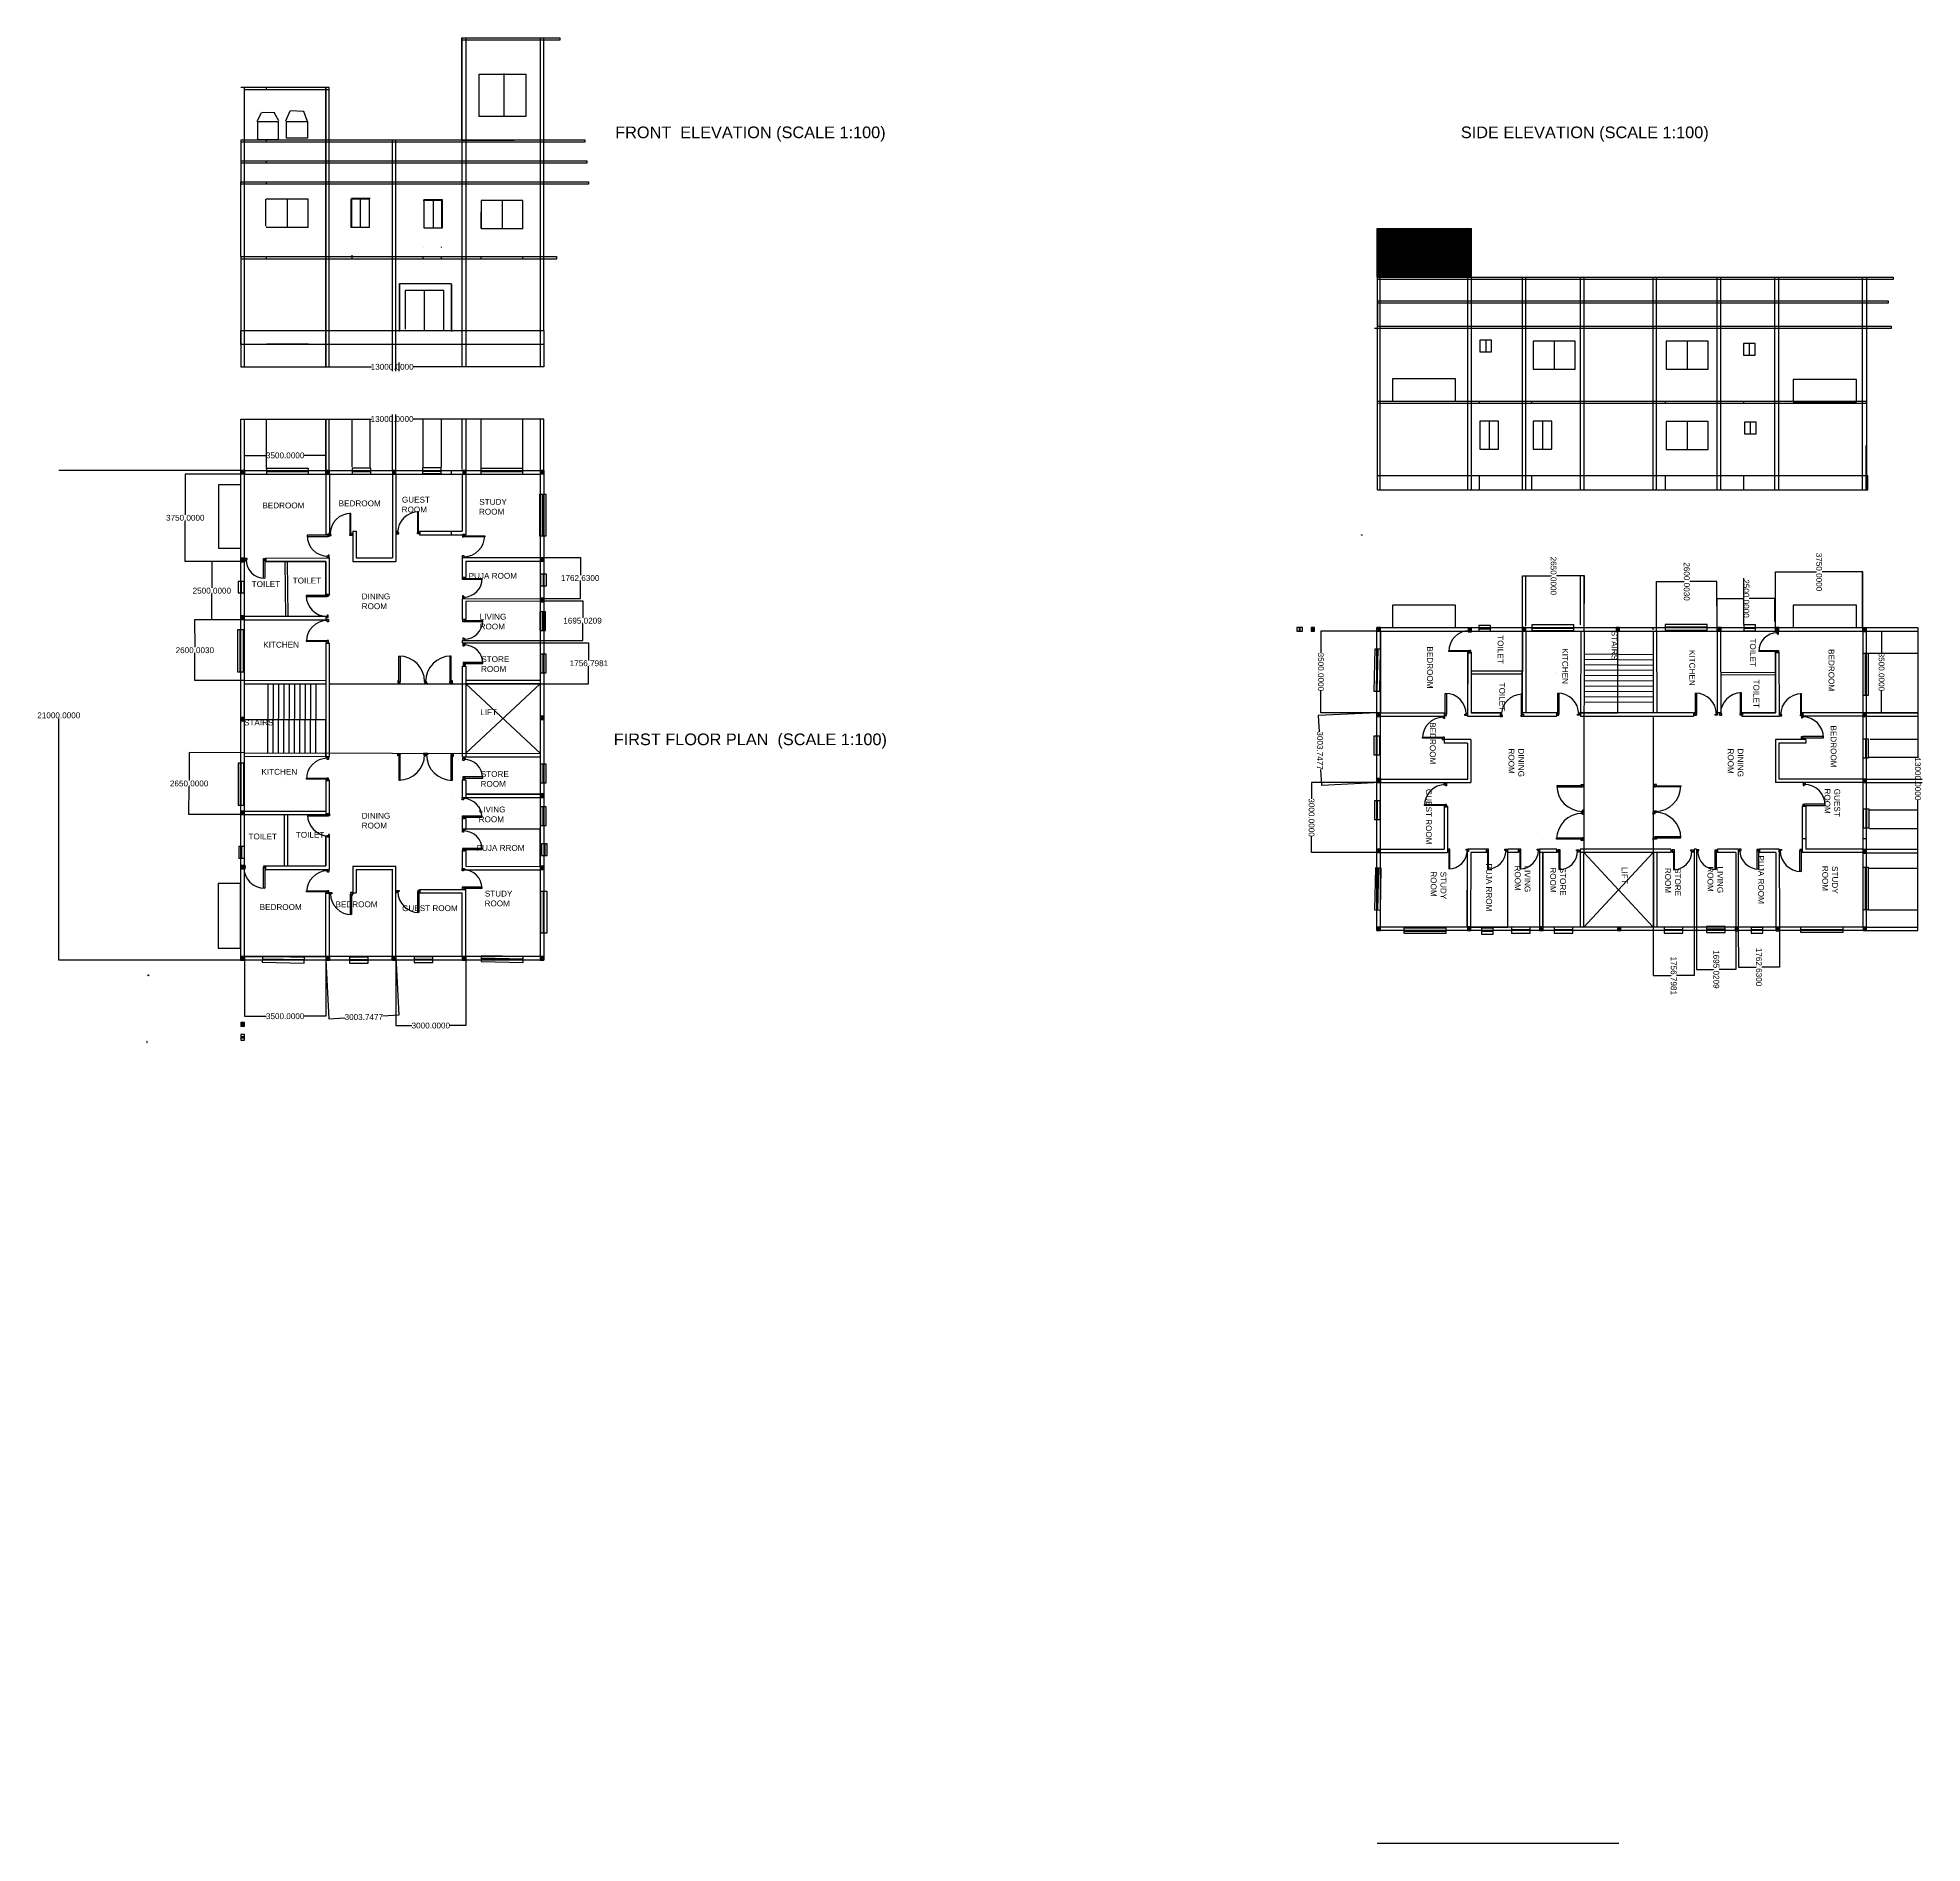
# Model space of a CAD drawing. Header units: millimetres. Extents: x 19768 to 100642, y -9270 to 68190.
import ezdxf

# ---------------------------------------------------------------- set-up
doc = ezdxf.new("R2010")
doc.units = ezdxf.units.MM
for name, color, linetype in [('chajha', 50, 'Continuous'), ('dimension', 80, 'Continuous'), ('doors', 200, 'Continuous'), ('projection', 255, 'Continuous'), ('text', 240, 'Continuous'), ('wall', 30, 'Continuous'), ('windows', 140, 'Continuous')]:
    doc.layers.add(name, color=color, linetype=linetype)
doc.styles.get("Standard").update_dxf_attribs({"font": 'arial.ttf', "height": 500})

msp = doc.modelspace()

# ---------------------------------------------------------------- hatches: boundary and pattern name
at = {"layer": 'projection', "true_color": 0x9898cc}
h = msp.add_hatch(color=253, dxfattribs=at)
h.dxf.hatch_style = 1
h.paths.add_polyline_path([(28507, 49480), (28657, 49480), (28657, 49630), (28507, 49630)])
at = {"layer": 'projection', "true_color": 0xf26722}
h = msp.add_hatch(color=30, dxfattribs=at)
h.dxf.hatch_style = 1
h.paths.add_polyline_path([(28507, 49480), (28657, 49480), (28657, 49630), (28507, 49630)])
at = {"layer": 'projection', "true_color": 0x9898cc}
h = msp.add_hatch(color=253, dxfattribs=at)
h.dxf.hatch_style = 1
h.paths.add_polyline_path([(32147, 49470), (32297, 49470), (32297, 49620), (32147, 49620)])
at = {"layer": 'projection', "true_color": 0xf26722}
h = msp.add_hatch(color=30, dxfattribs=at)
h.dxf.hatch_style = 1
h.paths.add_polyline_path([(32147, 49470), (32297, 49470), (32297, 49620), (32147, 49620)])
at = {"layer": 'projection', "true_color": 0x9898cc}
h = msp.add_hatch(color=253, dxfattribs=at)
h.dxf.hatch_style = 1
h.paths.add_polyline_path([(34987, 49470), (35137, 49470), (35137, 49620), (34987, 49620)])
at = {"layer": 'projection', "true_color": 0xf26722}
h = msp.add_hatch(color=30, dxfattribs=at)
h.dxf.hatch_style = 1
h.paths.add_polyline_path([(34987, 49470), (35137, 49470), (35137, 49620), (34987, 49620)])
at = {"layer": 'projection', "true_color": 0x9898cc}
h = msp.add_hatch(color=253, dxfattribs=at)
h.dxf.hatch_style = 1
h.paths.add_polyline_path([(38007, 49470), (38157, 49470), (38157, 49620), (38007, 49620)])
at = {"layer": 'projection', "true_color": 0xf26722}
h = msp.add_hatch(color=30, dxfattribs=at)
h.dxf.hatch_style = 1
h.paths.add_polyline_path([(38007, 49470), (38157, 49470), (38157, 49620), (38007, 49620)])
at = {"layer": 'projection', "true_color": 0x9898cc}
h = msp.add_hatch(color=253, dxfattribs=at)
h.dxf.hatch_style = 1
h.paths.add_polyline_path([(41337, 49480), (41487, 49480), (41487, 49630), (41337, 49630)])
at = {"layer": 'projection', "true_color": 0xf26722}
h = msp.add_hatch(color=30, dxfattribs=at)
h.dxf.hatch_style = 1
h.paths.add_polyline_path([(41337, 49480), (41487, 49480), (41487, 49630), (41337, 49630)])
at = {"layer": 'projection', "true_color": 0x9898cc}
h = msp.add_hatch(color=253, dxfattribs=at)
h.dxf.hatch_style = 1
h.paths.add_polyline_path([(28487, 45710), (28637, 45710), (28637, 45860), (28487, 45860)])
at = {"layer": 'projection', "true_color": 0xf26722}
h = msp.add_hatch(color=30, dxfattribs=at)
h.dxf.hatch_style = 1
h.paths.add_polyline_path([(28487, 45710), (28637, 45710), (28637, 45860), (28487, 45860)])
at = {"layer": 'projection', "true_color": 0x9898cc}
h = msp.add_hatch(color=253, dxfattribs=at)
h.dxf.hatch_style = 1
h.paths.add_polyline_path([(41347, 45730), (41497, 45730), (41497, 45880), (41347, 45880)])
at = {"layer": 'projection', "true_color": 0xf26722}
h = msp.add_hatch(color=30, dxfattribs=at)
h.dxf.hatch_style = 1
h.paths.add_polyline_path([(41347, 45730), (41497, 45730), (41497, 45880), (41347, 45880)])
at = {"layer": 'projection', "true_color": 0x9898cc}
h = msp.add_hatch(color=253, dxfattribs=at)
h.dxf.hatch_style = 1
h.paths.add_polyline_path([(41347, 43990), (41497, 43990), (41497, 44140), (41347, 44140)])
at = {"layer": 'projection', "true_color": 0xf26722}
h = msp.add_hatch(color=30, dxfattribs=at)
h.dxf.hatch_style = 1
h.paths.add_polyline_path([(41347, 43990), (41497, 43990), (41497, 44140), (41347, 44140)])
at = {"layer": 'projection', "true_color": 0x9898cc}
h = msp.add_hatch(color=253, dxfattribs=at)
h.dxf.hatch_style = 1
h.paths.add_polyline_path([(28477, 43240), (28627, 43240), (28627, 43390), (28477, 43390)])
at = {"layer": 'projection', "true_color": 0xf26722}
h = msp.add_hatch(color=30, dxfattribs=at)
h.dxf.hatch_style = 1
h.paths.add_polyline_path([(28477, 43240), (28627, 43240), (28627, 43390), (28477, 43390)])
at = {"layer": 'projection', "true_color": 0x9898cc}
h = msp.add_hatch(color=253, dxfattribs=at)
h.dxf.hatch_style = 1
h.paths.add_polyline_path([(74410, 42883), (74410, 42733), (74560, 42733), (74560, 42883)])
at = {"layer": 'projection', "true_color": 0xf26722}
h = msp.add_hatch(color=30, dxfattribs=at)
h.dxf.hatch_style = 1
h.paths.add_polyline_path([(74410, 42883), (74410, 42733), (74560, 42733), (74560, 42883)])
at = {"layer": 'projection', "true_color": 0x9898cc}
h = msp.add_hatch(color=253, dxfattribs=at)
h.dxf.hatch_style = 1
h.paths.add_polyline_path([(77230, 42893), (77230, 42743), (77380, 42743), (77380, 42893)])
at = {"layer": 'projection', "true_color": 0xf26722}
h = msp.add_hatch(color=30, dxfattribs=at)
h.dxf.hatch_style = 1
h.paths.add_polyline_path([(77230, 42893), (77230, 42743), (77380, 42743), (77380, 42893)])
at = {"layer": 'projection', "true_color": 0x9898cc}
h = msp.add_hatch(color=253, dxfattribs=at)
h.dxf.hatch_style = 1
h.paths.add_polyline_path([(83480, 42893), (83480, 42743), (83630, 42743), (83630, 42893)])
at = {"layer": 'projection', "true_color": 0xf26722}
h = msp.add_hatch(color=30, dxfattribs=at)
h.dxf.hatch_style = 1
h.paths.add_polyline_path([(83480, 42893), (83480, 42743), (83630, 42743), (83630, 42893)])
at = {"layer": 'projection', "true_color": 0x9898cc}
h = msp.add_hatch(color=253, dxfattribs=at)
h.dxf.hatch_style = 1
h.paths.add_polyline_path([(87500, 42893), (87500, 42743), (87650, 42743), (87650, 42893)])
at = {"layer": 'projection', "true_color": 0xf26722}
h = msp.add_hatch(color=30, dxfattribs=at)
h.dxf.hatch_style = 1
h.paths.add_polyline_path([(87500, 42893), (87500, 42743), (87650, 42743), (87650, 42893)])
at = {"layer": 'projection', "true_color": 0x9898cc}
h = msp.add_hatch(color=253, dxfattribs=at)
h.dxf.hatch_style = 1
h.paths.add_polyline_path([(91860, 42893), (91860, 42743), (92010, 42743), (92010, 42893)])
at = {"layer": 'projection', "true_color": 0xf26722}
h = msp.add_hatch(color=30, dxfattribs=at)
h.dxf.hatch_style = 1
h.paths.add_polyline_path([(91860, 42893), (91860, 42743), (92010, 42743), (92010, 42893)])
at = {"layer": 'projection', "true_color": 0x9898cc}
h = msp.add_hatch(color=253, dxfattribs=at)
h.dxf.hatch_style = 1
h.paths.add_polyline_path([(94330, 42883), (94330, 42733), (94480, 42733), (94480, 42883)])
at = {"layer": 'projection', "true_color": 0xf26722}
h = msp.add_hatch(color=30, dxfattribs=at)
h.dxf.hatch_style = 1
h.paths.add_polyline_path([(94330, 42883), (94330, 42733), (94480, 42733), (94480, 42883)])
at = {"layer": 'projection', "true_color": 0x9898cc}
h = msp.add_hatch(color=253, dxfattribs=at)
h.dxf.hatch_style = 1
h.paths.add_polyline_path([(98100, 42863), (98100, 42713), (98250, 42713), (98250, 42863)])
at = {"layer": 'projection', "true_color": 0xf26722}
h = msp.add_hatch(color=30, dxfattribs=at)
h.dxf.hatch_style = 1
h.paths.add_polyline_path([(98100, 42863), (98100, 42713), (98250, 42713), (98250, 42863)])
at = {"layer": 'projection', "true_color": 0x9898cc}
h = msp.add_hatch(color=253, dxfattribs=at)
h.dxf.hatch_style = 1
h.paths.add_polyline_path([(81150, 42853), (81150, 42703), (81300, 42703), (81300, 42853)])
at = {"layer": 'projection', "true_color": 0xf26722}
h = msp.add_hatch(color=30, dxfattribs=at)
h.dxf.hatch_style = 1
h.paths.add_polyline_path([(81150, 42853), (81150, 42703), (81300, 42703), (81300, 42853)])
at = {"layer": 'projection', "true_color": 0x9898cc}
h = msp.add_hatch(color=253, dxfattribs=at)
h.dxf.hatch_style = 1
h.paths.add_polyline_path([(28477, 38880), (28627, 38880), (28627, 39030), (28477, 39030)])
at = {"layer": 'projection', "true_color": 0xf26722}
h = msp.add_hatch(color=30, dxfattribs=at)
h.dxf.hatch_style = 1
h.paths.add_polyline_path([(28477, 38880), (28627, 38880), (28627, 39030), (28477, 39030)])
at = {"layer": 'projection', "true_color": 0x9898cc}
h = msp.add_hatch(color=253, dxfattribs=at)
h.dxf.hatch_style = 1
h.paths.add_polyline_path([(41337, 38940), (41487, 38940), (41487, 39090), (41337, 39090)])
at = {"layer": 'projection', "true_color": 0xf26722}
h = msp.add_hatch(color=30, dxfattribs=at)
h.dxf.hatch_style = 1
h.paths.add_polyline_path([(41337, 38940), (41487, 38940), (41487, 39090), (41337, 39090)])
at = {"layer": 'projection', "true_color": 0x9898cc}
h = msp.add_hatch(color=253, dxfattribs=at)
h.dxf.hatch_style = 1
h.paths.add_polyline_path([(77230, 39223), (77230, 39073), (77380, 39073), (77380, 39223)])
at = {"layer": 'projection', "true_color": 0xf26722}
h = msp.add_hatch(color=30, dxfattribs=at)
h.dxf.hatch_style = 1
h.paths.add_polyline_path([(77230, 39223), (77230, 39073), (77380, 39073), (77380, 39223)])
at = {"layer": 'projection', "true_color": 0x9898cc}
h = msp.add_hatch(color=253, dxfattribs=at)
h.dxf.hatch_style = 1
h.paths.add_polyline_path([(77230, 39213), (77230, 39063), (77380, 39063), (77380, 39213)])
at = {"layer": 'projection', "true_color": 0xf26722}
h = msp.add_hatch(color=30, dxfattribs=at)
h.dxf.hatch_style = 1
h.paths.add_polyline_path([(77230, 39213), (77230, 39063), (77380, 39063), (77380, 39213)])
at = {"layer": 'projection', "true_color": 0x9898cc}
h = msp.add_hatch(color=253, dxfattribs=at)
h.dxf.hatch_style = 1
h.paths.add_polyline_path([(98090, 39223), (98090, 39073), (98240, 39073), (98240, 39223)])
at = {"layer": 'projection', "true_color": 0xf26722}
h = msp.add_hatch(color=30, dxfattribs=at)
h.dxf.hatch_style = 1
h.paths.add_polyline_path([(98090, 39223), (98090, 39073), (98240, 39073), (98240, 39223)])
at = {"layer": 'projection', "true_color": 0x9898cc}
h = msp.add_hatch(color=253, dxfattribs=at)
h.dxf.hatch_style = 1
h.paths.add_polyline_path([(77250, 36403), (77250, 36253), (77400, 36253), (77400, 36403)])
at = {"layer": 'projection', "true_color": 0xf26722}
h = msp.add_hatch(color=30, dxfattribs=at)
h.dxf.hatch_style = 1
h.paths.add_polyline_path([(77250, 36403), (77250, 36253), (77400, 36253), (77400, 36403)])
at = {"layer": 'projection', "true_color": 0x9898cc}
h = msp.add_hatch(color=253, dxfattribs=at)
h.dxf.hatch_style = 1
h.paths.add_polyline_path([(41327, 35600), (41477, 35600), (41477, 35750), (41327, 35750)])
at = {"layer": 'projection', "true_color": 0xf26722}
h = msp.add_hatch(color=30, dxfattribs=at)
h.dxf.hatch_style = 1
h.paths.add_polyline_path([(41327, 35600), (41477, 35600), (41477, 35750), (41327, 35750)])
at = {"layer": 'projection', "true_color": 0x9898cc}
h = msp.add_hatch(color=253, dxfattribs=at)
h.dxf.hatch_style = 1
h.paths.add_polyline_path([(77240, 36383), (77240, 36233), (77390, 36233), (77390, 36383)])
at = {"layer": 'projection', "true_color": 0xf26722}
h = msp.add_hatch(color=30, dxfattribs=at)
h.dxf.hatch_style = 1
h.paths.add_polyline_path([(77240, 36383), (77240, 36233), (77390, 36233), (77390, 36383)])
at = {"layer": 'projection', "true_color": 0x9898cc}
h = msp.add_hatch(color=253, dxfattribs=at)
h.dxf.hatch_style = 1
h.paths.add_polyline_path([(98090, 36383), (98090, 36233), (98240, 36233), (98240, 36383)])
at = {"layer": 'projection', "true_color": 0xf26722}
h = msp.add_hatch(color=30, dxfattribs=at)
h.dxf.hatch_style = 1
h.paths.add_polyline_path([(98090, 36383), (98090, 36233), (98240, 36233), (98240, 36383)])
at = {"layer": 'projection', "true_color": 0x9898cc}
h = msp.add_hatch(color=253, dxfattribs=at)
h.dxf.hatch_style = 1
h.paths.add_polyline_path([(28477, 34860), (28627, 34860), (28627, 35010), (28477, 35010)])
at = {"layer": 'projection', "true_color": 0xf26722}
h = msp.add_hatch(color=30, dxfattribs=at)
h.dxf.hatch_style = 1
h.paths.add_polyline_path([(28477, 34860), (28627, 34860), (28627, 35010), (28477, 35010)])
at = {"layer": 'projection', "true_color": 0x9898cc}
h = msp.add_hatch(color=253, dxfattribs=at)
h.dxf.hatch_style = 1
h.paths.add_polyline_path([(77230, 33383), (77230, 33233), (77380, 33233), (77380, 33383)])
at = {"layer": 'projection', "true_color": 0xf26722}
h = msp.add_hatch(color=30, dxfattribs=at)
h.dxf.hatch_style = 1
h.paths.add_polyline_path([(77230, 33383), (77230, 33233), (77380, 33233), (77380, 33383)])
at = {"layer": 'projection', "true_color": 0x9898cc}
h = msp.add_hatch(color=253, dxfattribs=at)
h.dxf.hatch_style = 1
h.paths.add_polyline_path([(98090, 33363), (98090, 33213), (98240, 33213), (98240, 33363)])
at = {"layer": 'projection', "true_color": 0xf26722}
h = msp.add_hatch(color=30, dxfattribs=at)
h.dxf.hatch_style = 1
h.paths.add_polyline_path([(98090, 33363), (98090, 33213), (98240, 33213), (98240, 33363)])
at = {"layer": 'projection', "true_color": 0x9898cc}
h = msp.add_hatch(color=253, dxfattribs=at)
h.dxf.hatch_style = 1
h.paths.add_polyline_path([(28517, 32530), (28667, 32530), (28667, 32680), (28517, 32680)])
at = {"layer": 'projection', "true_color": 0xf26722}
h = msp.add_hatch(color=30, dxfattribs=at)
h.dxf.hatch_style = 1
h.paths.add_polyline_path([(28517, 32530), (28667, 32530), (28667, 32680), (28517, 32680)])
at = {"layer": 'projection', "true_color": 0x9898cc}
h = msp.add_hatch(color=253, dxfattribs=at)
h.dxf.hatch_style = 1
h.paths.add_polyline_path([(41327, 32500), (41477, 32500), (41477, 32650), (41327, 32650)])
at = {"layer": 'projection', "true_color": 0xf26722}
h = msp.add_hatch(color=30, dxfattribs=at)
h.dxf.hatch_style = 1
h.paths.add_polyline_path([(41327, 32500), (41477, 32500), (41477, 32650), (41327, 32650)])
at = {"layer": 'projection', "true_color": 0x9898cc}
h = msp.add_hatch(color=253, dxfattribs=at)
h.dxf.hatch_style = 1
h.paths.add_polyline_path([(77240, 30033), (77240, 29883), (77390, 29883), (77390, 30033)])
at = {"layer": 'projection', "true_color": 0xf26722}
h = msp.add_hatch(color=30, dxfattribs=at)
h.dxf.hatch_style = 1
h.paths.add_polyline_path([(77240, 30033), (77240, 29883), (77390, 29883), (77390, 30033)])
at = {"layer": 'projection', "true_color": 0x9898cc}
h = msp.add_hatch(color=253, dxfattribs=at)
h.dxf.hatch_style = 1
h.paths.add_polyline_path([(81120, 30043), (81120, 29893), (81270, 29893), (81270, 30043)])
at = {"layer": 'projection', "true_color": 0xf26722}
h = msp.add_hatch(color=30, dxfattribs=at)
h.dxf.hatch_style = 1
h.paths.add_polyline_path([(81120, 30043), (81120, 29893), (81270, 29893), (81270, 30043)])
at = {"layer": 'projection', "true_color": 0x9898cc}
h = msp.add_hatch(color=253, dxfattribs=at)
h.dxf.hatch_style = 1
h.paths.add_polyline_path([(84220, 30043), (84220, 29893), (84370, 29893), (84370, 30043)])
at = {"layer": 'projection', "true_color": 0xf26722}
h = msp.add_hatch(color=30, dxfattribs=at)
h.dxf.hatch_style = 1
h.paths.add_polyline_path([(84220, 30043), (84220, 29893), (84370, 29893), (84370, 30043)])
at = {"layer": 'projection', "true_color": 0x9898cc}
h = msp.add_hatch(color=253, dxfattribs=at)
h.dxf.hatch_style = 1
h.paths.add_polyline_path([(87560, 30033), (87560, 29883), (87710, 29883), (87710, 30033)])
at = {"layer": 'projection', "true_color": 0xf26722}
h = msp.add_hatch(color=30, dxfattribs=at)
h.dxf.hatch_style = 1
h.paths.add_polyline_path([(87560, 30033), (87560, 29883), (87710, 29883), (87710, 30033)])
at = {"layer": 'projection', "true_color": 0x9898cc}
h = msp.add_hatch(color=253, dxfattribs=at)
h.dxf.hatch_style = 1
h.paths.add_polyline_path([(92610, 30023), (92610, 29873), (92760, 29873), (92760, 30023)])
at = {"layer": 'projection', "true_color": 0xf26722}
h = msp.add_hatch(color=30, dxfattribs=at)
h.dxf.hatch_style = 1
h.paths.add_polyline_path([(92610, 30023), (92610, 29873), (92760, 29873), (92760, 30023)])
at = {"layer": 'projection', "true_color": 0x9898cc}
h = msp.add_hatch(color=253, dxfattribs=at)
h.dxf.hatch_style = 1
h.paths.add_polyline_path([(94350, 30023), (94350, 29873), (94500, 29873), (94500, 30023)])
at = {"layer": 'projection', "true_color": 0xf26722}
h = msp.add_hatch(color=30, dxfattribs=at)
h.dxf.hatch_style = 1
h.paths.add_polyline_path([(94350, 30023), (94350, 29873), (94500, 29873), (94500, 30023)])
at = {"layer": 'projection', "true_color": 0x9898cc}
h = msp.add_hatch(color=253, dxfattribs=at)
h.dxf.hatch_style = 1
h.paths.add_polyline_path([(98100, 30033), (98100, 29883), (98250, 29883), (98250, 30033)])
at = {"layer": 'projection', "true_color": 0xf26722}
h = msp.add_hatch(color=30, dxfattribs=at)
h.dxf.hatch_style = 1
h.paths.add_polyline_path([(98100, 30033), (98100, 29883), (98250, 29883), (98250, 30033)])
at = {"layer": 'projection', "true_color": 0x9898cc}
h = msp.add_hatch(color=253, dxfattribs=at)
h.dxf.hatch_style = 1
h.paths.add_polyline_path([(28477, 28610), (28627, 28610), (28627, 28760), (28477, 28760)])
at = {"layer": 'projection', "true_color": 0xf26722}
h = msp.add_hatch(color=30, dxfattribs=at)
h.dxf.hatch_style = 1
h.paths.add_polyline_path([(28477, 28610), (28627, 28610), (28627, 28760), (28477, 28760)])
at = {"layer": 'projection', "true_color": 0x9898cc}
h = msp.add_hatch(color=253, dxfattribs=at)
h.dxf.hatch_style = 1
h.paths.add_polyline_path([(32147, 28610), (32297, 28610), (32297, 28760), (32147, 28760)])
at = {"layer": 'projection', "true_color": 0xf26722}
h = msp.add_hatch(color=30, dxfattribs=at)
h.dxf.hatch_style = 1
h.paths.add_polyline_path([(32147, 28610), (32297, 28610), (32297, 28760), (32147, 28760)])
at = {"layer": 'projection', "true_color": 0x9898cc}
h = msp.add_hatch(color=253, dxfattribs=at)
h.dxf.hatch_style = 1
h.paths.add_polyline_path([(32157, 28610), (32307, 28610), (32307, 28760), (32157, 28760)])
at = {"layer": 'projection', "true_color": 0xf26722}
h = msp.add_hatch(color=30, dxfattribs=at)
h.dxf.hatch_style = 1
h.paths.add_polyline_path([(32157, 28610), (32307, 28610), (32307, 28760), (32157, 28760)])
at = {"layer": 'projection', "true_color": 0x9898cc}
h = msp.add_hatch(color=253, dxfattribs=at)
h.dxf.hatch_style = 1
h.paths.add_polyline_path([(34967, 28630), (35117, 28630), (35117, 28780), (34967, 28780)])
at = {"layer": 'projection', "true_color": 0xf26722}
h = msp.add_hatch(color=30, dxfattribs=at)
h.dxf.hatch_style = 1
h.paths.add_polyline_path([(34967, 28630), (35117, 28630), (35117, 28780), (34967, 28780)])
at = {"layer": 'projection', "true_color": 0x9898cc}
h = msp.add_hatch(color=253, dxfattribs=at)
h.dxf.hatch_style = 1
h.paths.add_polyline_path([(34987, 28620), (35137, 28620), (35137, 28770), (34987, 28770)])
at = {"layer": 'projection', "true_color": 0xf26722}
h = msp.add_hatch(color=30, dxfattribs=at)
h.dxf.hatch_style = 1
h.paths.add_polyline_path([(34987, 28620), (35137, 28620), (35137, 28770), (34987, 28770)])
at = {"layer": 'projection', "true_color": 0x9898cc}
h = msp.add_hatch(color=253, dxfattribs=at)
h.dxf.hatch_style = 1
h.paths.add_polyline_path([(37987, 28610), (38137, 28610), (38137, 28760), (37987, 28760)])
at = {"layer": 'projection', "true_color": 0xf26722}
h = msp.add_hatch(color=30, dxfattribs=at)
h.dxf.hatch_style = 1
h.paths.add_polyline_path([(37987, 28610), (38137, 28610), (38137, 28760), (37987, 28760)])
at = {"layer": 'projection', "true_color": 0x9898cc}
h = msp.add_hatch(color=253, dxfattribs=at)
h.dxf.hatch_style = 1
h.paths.add_polyline_path([(41337, 28620), (41487, 28620), (41487, 28770), (41337, 28770)])
at = {"layer": 'projection', "true_color": 0xf26722}
h = msp.add_hatch(color=30, dxfattribs=at)
h.dxf.hatch_style = 1
h.paths.add_polyline_path([(41337, 28620), (41487, 28620), (41487, 28770), (41337, 28770)])
at = {"layer": 'projection', "true_color": 0x9898cc}
h = msp.add_hatch(color=253, dxfattribs=at)
h.dxf.hatch_style = 1
h.paths.add_polyline_path([(28487, 25790), (28637, 25790), (28637, 25940), (28487, 25940)])
at = {"layer": 'projection', "true_color": 0xf26722}
h = msp.add_hatch(color=30, dxfattribs=at)
h.dxf.hatch_style = 1
h.paths.add_polyline_path([(28487, 25790), (28637, 25790), (28637, 25940), (28487, 25940)])
at = {"layer": 'wall'}
h = msp.add_hatch(dxfattribs=at)
h.set_pattern_fill('JIS_RC_18', color=0)
h.paths.add_polyline_path([(81290, 57920), (77250, 57920), (77250, 60000), (81290, 60000)])

# ---------------------------------------------------------------- linework, layer by layer
at = {"layer": 'chajha'}
for points in [[(77906, 53559), (77906, 52593), (80615, 52593), (80615, 53559)], [(95106, 53529), (95106, 52563), (97815, 52563), (97815, 53529)], [(27521, 46296), (28487, 46296), (28487, 49005), (27521, 49005)], [(77906, 43849), (77906, 42883), (80615, 42883), (80615, 43849)], [(95106, 43849), (95106, 42883), (97815, 42883), (97815, 43849)], [(27511, 29128), (28477, 29128), (28477, 31905), (27511, 31905)]]:
    msp.add_lwpolyline(points, close=True, dxfattribs=at)
at = {"layer": 'dimension'}
for p, q in [((28490, 55630), (28490, 54070)), ((41490, 55630), (41490, 54070)), ((28490, 54070), (34095, 54070)), ((41490, 54070), (35885, 54070)), ((28487, 49618), (28487, 51830)), ((28487, 51830), (34091, 51830)), ((41487, 51830), (35882, 51830)), ((41487, 49618), (41487, 51830)), ((28637, 49468), (28637, 50270)), ((28637, 50270), (29577, 50270)), ((32137, 50270), (31197, 50270)), ((32137, 49468), (32137, 50270)), ((98238, 48800), (98238, 50700)), ((28487, 49618), (20670, 49618)), ((28637, 49468), (26100, 49468)), ((26100, 49468), (26100, 47721)), ((28487, 49618), (41487, 49618)), ((28487, 28618), (28487, 49618)), ((41487, 49618), (41487, 28618)), ((26100, 45718), (26100, 47465)), ((28637, 45718), (26100, 45718)), ((28637, 45718), (27236, 45716)), ((27236, 45715), (27238, 44593)), ((41337, 45888), (43058, 45890)), ((43058, 45890), (43059, 45137)), ((43061, 44128), (43060, 44881)), ((83484, 42728), (83490, 45111)), ((83490, 45110), (84687, 45108)), ((86139, 45104), (84942, 45107)), ((86134, 42721), (86140, 45104)), ((89231, 44858), (90403, 44862)), ((89238, 42725), (89231, 44858)), ((91831, 44866), (90659, 44863)), ((91838, 42733), (91831, 44866)), ((94338, 42733), (94338, 45270)), ((94338, 45270), (96085, 45270)), ((98088, 45270), (96341, 45270)), ((98088, 42733), (98088, 45270)), ((27240, 43216), (27238, 44338)), ((41337, 44025), (43160, 44025)), ((41339, 44125), (43061, 44128)), ((43160, 44025), (43160, 43305)), ((91836, 44130), (92958, 44132)), ((91838, 42729), (91836, 44130)), ((94335, 44134), (93213, 44132)), ((94338, 42733), (94336, 44134)), ((28637, 43218), (26504, 43211)), ((26504, 43211), (26507, 42039)), ((28641, 43218), (27240, 43216)), ((43160, 42330), (43160, 43050)), ((77238, 42883), (77238, 42893)), ((77238, 29883), (77238, 42883)), ((77238, 42883), (98238, 42883)), ((98238, 42883), (98238, 29883)), ((98238, 42883), (100450, 42883)), ((100450, 42883), (100450, 37279)), ((41337, 42330), (43160, 42330)), ((41337, 42230), (43410, 42230)), ((43410, 42230), (43410, 41479)), ((77388, 42733), (74830, 42733)), ((74830, 42733), (74830, 41793)), ((98088, 42733), (98890, 42733)), ((98890, 42733), (98890, 41793)), ((26512, 40611), (26508, 41783)), ((28645, 40618), (26512, 40611)), ((41337, 40473), (43410, 40473)), ((43410, 40473), (43410, 41224)), ((74830, 39233), (74830, 40173)), ((98890, 39233), (98890, 40173)), ((20670, 28618), (20670, 38990)), ((77238, 39233), (74721, 39107)), ((74721, 39107), (74756, 38418)), ((77388, 39233), (74830, 39233)), ((98088, 39233), (98890, 39233)), ((26266, 37519), (26263, 36322)), ((28649, 37514), (26266, 37520)), ((74871, 36108), (74837, 36797)), ((26260, 34870), (26262, 36067)), ((77388, 36233), (74430, 36233)), ((74430, 36233), (74430, 35543)), ((77388, 36233), (74871, 36107)), ((28642, 34864), (26259, 34870)), ((100450, 29883), (100450, 35488)), ((74430, 33233), (74430, 33923)), ((77388, 33233), (74430, 33233)), ((89093, 30033), (89093, 27960)), ((90850, 30033), (90850, 27960)), ((90950, 30033), (90950, 28210)), ((92645, 30033), (92645, 28210)), ((92745, 30031), (92748, 28309)), ((94508, 30033), (94510, 28312)), ((98238, 29883), (77238, 29883)), ((98238, 29883), (100450, 29883)), ((28487, 28618), (20670, 28618)), ((41487, 28618), (28487, 28618)), ((28637, 28768), (28637, 26210)), ((32137, 28768), (32137, 26210)), ((32137, 28618), (32263, 26101)), ((35137, 28768), (35263, 26251)), ((35137, 28768), (35137, 25810)), ((38137, 28768), (38137, 25810)), ((92748, 28309), (93501, 28310)), ((94510, 28312), (93757, 28311)), ((89093, 27960), (89844, 27960)), ((90850, 27960), (90099, 27960)), ((90950, 28210), (91670, 28210)), ((92645, 28210), (91925, 28210)), ((28637, 26210), (29577, 26210)), ((32137, 26210), (31197, 26210)), ((32263, 26101), (32952, 26136)), ((35262, 26251), (34573, 26217)), ((35137, 25810), (35827, 25810)), ((38137, 25810), (37447, 25810)), ((77242, -9270), (87615, -9270))]:
    msp.add_line(p, q, dxfattribs=at)
for points in [[(28490, 54070), (28490, 54070), (28490, 54070)], [(41490, 54070), (41490, 54070), (41490, 54070)], [(28487, 51830), (28487, 51830), (28487, 51830)], [(41487, 51830), (41487, 51830), (41487, 51830)], [(28637, 50270), (28637, 50270), (28637, 50270)], [(32137, 50270), (32137, 50270), (32137, 50270)], [(20670, 49618), (20670, 49618), (20670, 49618)], [(26100, 49468), (26100, 49468), (26100, 49468)], [(26100, 45718), (26100, 45718), (26100, 45718)], [(27236, 45715), (27236, 45715), (27236, 45716)], [(43058, 45890), (43058, 45890), (43058, 45890)], [(83490, 45110), (83490, 45110), (83490, 45110)], [(86139, 45104), (86139, 45104), (86140, 45104)], [(89231, 44858), (89231, 44858), (89231, 44858)], [(91831, 44866), (91831, 44866), (91831, 44866)], [(94338, 45270), (94338, 45270), (94338, 45270)], [(98088, 45270), (98088, 45270), (98088, 45270)], [(43061, 44128), (43061, 44128), (43061, 44128)], [(43160, 44025), (43160, 44025), (43160, 44025)], [(91836, 44130), (91836, 44130), (91836, 44130)], [(94335, 44134), (94335, 44134), (94336, 44134)], [(26504, 43211), (26504, 43211), (26504, 43211)], [(27240, 43216), (27240, 43216), (27240, 43216)], [(100450, 42883), (100450, 42883), (100450, 42883)], [(43160, 42330), (43160, 42330), (43160, 42330)], [(43410, 42230), (43410, 42230), (43410, 42230)], [(74830, 42733), (74830, 42733), (74830, 42733)], [(98890, 42733), (98890, 42733), (98890, 42733)], [(26512, 40611), (26512, 40611), (26512, 40611)], [(43410, 40473), (43410, 40473), (43410, 40473)], [(74721, 39107), (74721, 39107), (74721, 39107)], [(74830, 39233), (74830, 39233), (74830, 39233)], [(98890, 39233), (98890, 39233), (98890, 39233)], [(26266, 37519), (26266, 37519), (26266, 37520)], [(74430, 36233), (74430, 36233), (74430, 36233)], [(74871, 36108), (74871, 36108), (74871, 36107)], [(26260, 34870), (26260, 34870), (26260, 34870)], [(74430, 33233), (74430, 33233), (74430, 33233)], [(100450, 29883), (100450, 29883), (100450, 29883)], [(20670, 28618), (20670, 28618), (20670, 28618)], [(92748, 28309), (92748, 28309), (92748, 28309)], [(94510, 28312), (94510, 28312), (94510, 28312)], [(89093, 27960), (89093, 27960), (89093, 27960)], [(90850, 27960), (90850, 27960), (90850, 27960)], [(90950, 28210), (90950, 28210), (90950, 28210)], [(92645, 28210), (92645, 28210), (92645, 28210)], [(28637, 26210), (28637, 26210), (28637, 26210)], [(32137, 26210), (32137, 26210), (32137, 26210)], [(32263, 26101), (32263, 26101), (32263, 26101)], [(35262, 26251), (35262, 26251), (35263, 26251)], [(35137, 25810), (35137, 25810), (35137, 25810)], [(38137, 25810), (38137, 25810), (38137, 25810)]]:
    msp.add_solid(points, dxfattribs=at)
at = {"layer": 'doors'}
for p, q in [((35290, 55590), (35290, 57640)), ((35290, 57640), (37530, 57640)), ((37530, 57600), (37530, 55590)), ((37190, 57340), (35540, 57340)), ((35540, 57340), (35540, 55690)), ((36350, 57340), (36350, 55640)), ((37190, 55640), (37190, 57340)), ((33213, 47783), (33163, 47783)), ((33163, 47783), (33163, 46883)), ((33213, 46883), (33213, 47783)), ((36113, 47853), (36063, 47853)), ((36063, 47853), (36063, 46953)), ((36113, 46953), (36113, 47853)), ((32313, 46933), (32263, 46933)), ((32263, 46933), (32263, 46833)), ((32313, 46883), (32313, 46933)), ((33213, 46883), (33213, 46933)), ((33213, 46933), (33263, 46933)), ((33263, 46933), (33263, 46833)), ((35213, 47003), (35163, 47003)), ((35163, 47003), (35163, 46903)), ((35213, 46953), (35213, 47003)), ((35263, 46953), (35213, 46953)), ((35263, 46903), (35263, 46953)), ((36063, 46953), (36113, 46953)), ((36063, 46903), (36063, 46953)), ((36113, 46953), (36113, 47003)), ((36113, 47003), (36163, 47003)), ((36163, 47003), (36163, 46903)), ((31327, 46843), (31327, 46793)), ((32227, 46843), (31327, 46843)), ((31327, 46793), (32227, 46793)), ((32177, 46843), (32177, 46893)), ((32177, 46893), (32277, 46893)), ((32227, 46843), (32177, 46843)), ((32227, 46793), (32227, 46843)), ((32277, 46793), (32227, 46793)), ((32263, 46833), (32363, 46833)), ((32277, 46893), (32277, 46793)), ((32363, 46883), (32313, 46883)), ((32363, 46833), (32363, 46883)), ((33163, 46883), (33213, 46883)), ((33163, 46833), (33163, 46883)), ((33263, 46833), (33163, 46833)), ((35163, 46903), (35263, 46903)), ((36163, 46903), (36063, 46903)), ((38103, 46873), (38003, 46873)), ((38003, 46873), (38003, 46773)), ((38003, 46773), (38053, 46773)), ((38053, 46773), (38053, 46823)), ((38053, 46823), (38103, 46823)), ((38053, 46823), (38953, 46823)), ((38953, 46773), (38053, 46773)), ((38103, 46823), (38103, 46873)), ((38953, 46823), (38953, 46773)), ((28762, 45853), (28662, 45853)), ((28662, 45853), (28662, 45753)), ((28662, 45753), (28712, 45753)), ((28712, 45753), (28712, 45803)), ((28712, 45803), (28762, 45803)), ((28762, 45803), (28762, 45853)), ((29462, 45803), (29462, 45853)), ((29462, 45853), (29562, 45853)), ((29462, 45003), (29462, 45803)), ((29512, 45803), (29462, 45803)), ((29512, 45803), (29512, 45003)), ((29512, 45753), (29512, 45803)), ((29562, 45753), (29512, 45753)), ((29562, 45853), (29562, 45753)), ((32227, 45943), (32177, 45943)), ((32177, 45943), (32177, 45893)), ((32177, 45893), (32277, 45893)), ((32227, 45993), (32227, 45943)), ((32277, 45993), (32227, 45993)), ((32277, 45893), (32277, 45993)), ((38003, 45873), (38003, 45973)), ((38003, 45973), (38053, 45973)), ((38103, 45873), (38003, 45873)), ((38053, 45973), (38053, 45923)), ((38053, 45923), (38103, 45923)), ((38103, 45923), (38103, 45873)), ((37997, 44942), (37997, 45042)), ((37997, 45042), (38097, 45042)), ((38047, 44942), (37997, 44942)), ((38047, 44992), (38847, 44992)), ((38097, 44992), (38047, 44992)), ((38047, 44992), (38047, 44942)), ((38847, 44942), (38047, 44942)), ((38097, 45042), (38097, 44992)), ((31287, 44263), (31287, 44213)), ((32187, 44263), (31287, 44263)), ((31287, 44213), (32187, 44213)), ((32137, 44263), (32137, 44313)), ((32137, 44313), (32237, 44313)), ((32187, 44263), (32137, 44263)), ((32187, 44213), (32187, 44263)), ((32237, 44213), (32187, 44213)), ((32237, 44313), (32237, 44213)), ((38047, 44242), (37997, 44242)), ((37997, 44242), (37997, 44142)), ((37997, 44142), (38097, 44142)), ((38047, 44192), (38047, 44242)), ((38097, 44192), (38047, 44192)), ((38097, 44142), (38097, 44192)), ((32187, 43363), (32137, 43363)), ((32137, 43363), (32137, 43313)), ((32137, 43313), (32237, 43313)), ((32147, 43187), (32147, 43237)), ((32147, 43237), (32247, 43237)), ((32197, 43187), (32147, 43187)), ((32187, 43413), (32187, 43363)), ((32237, 43413), (32187, 43413)), ((32197, 43137), (32197, 43187)), ((32247, 43137), (32197, 43137)), ((32237, 43313), (32237, 43413)), ((32247, 43237), (32247, 43137)), ((38017, 43132), (38017, 43232)), ((38017, 43232), (38117, 43232)), ((38067, 43132), (38017, 43132)), ((38067, 43182), (38867, 43182)), ((38117, 43182), (38067, 43182)), ((38067, 43182), (38067, 43132)), ((38867, 43132), (38067, 43132)), ((38117, 43232), (38117, 43182)), ((31297, 42287), (31297, 42337)), ((31297, 42337), (32197, 42337)), ((32197, 42287), (31297, 42287)), ((32197, 42287), (32147, 42287)), ((32147, 42287), (32147, 42237)), ((32147, 42237), (32247, 42237)), ((32197, 42337), (32197, 42287)), ((32247, 42337), (32197, 42337)), ((32247, 42237), (32247, 42337)), ((38067, 42432), (38017, 42432)), ((38017, 42432), (38017, 42332)), ((38017, 42332), (38117, 42332)), ((38025, 42088), (38025, 42188)), ((38025, 42188), (38125, 42188)), ((38075, 42088), (38025, 42088)), ((38067, 42382), (38067, 42432)), ((38117, 42382), (38067, 42382)), ((38125, 42138), (38075, 42138)), ((38075, 42138), (38075, 42088)), ((38117, 42332), (38117, 42382)), ((38125, 42188), (38125, 42138)), ((81169, 42755), (81169, 42805)), ((81169, 42805), (81269, 42805)), ((81219, 42755), (81169, 42755)), ((81219, 42705), (81219, 42755)), ((81269, 42705), (81219, 42705)), ((81269, 42805), (81269, 42705)), ((94473, 42708), (94373, 42708)), ((94373, 42708), (94373, 42658)), ((94373, 42658), (94423, 42658)), ((94423, 42658), (94423, 42608)), ((94423, 42608), (94473, 42608)), ((94473, 42608), (94473, 42708)), ((35272, 40559), (35272, 41659)), ((35272, 41659), (35322, 41659)), ((35322, 41659), (35322, 40559)), ((37511, 41662), (37461, 41662)), ((37461, 41662), (37461, 40562)), ((37511, 40562), (37511, 41662)), ((38075, 41388), (38025, 41388)), ((38025, 41388), (38025, 41288)), ((38025, 41288), (38125, 41288)), ((38875, 41388), (38075, 41388)), ((38075, 41338), (38075, 41388)), ((38075, 41338), (38875, 41338)), ((38125, 41338), (38075, 41338)), ((38125, 41288), (38125, 41338)), ((80319, 41855), (80319, 41905)), ((80319, 41905), (81219, 41905)), ((81219, 41855), (80319, 41855)), ((81219, 41855), (81169, 41855)), ((81169, 41855), (81169, 41805)), ((81169, 41805), (81269, 41805)), ((81219, 41905), (81219, 41855)), ((81269, 41905), (81219, 41905)), ((81269, 41805), (81269, 41905)), ((93623, 41908), (94423, 41908)), ((94423, 41858), (93623, 41858)), ((94373, 41858), (94423, 41858)), ((94373, 41808), (94373, 41858)), ((94473, 41808), (94373, 41808)), ((94423, 41858), (94423, 41908)), ((94423, 41908), (94473, 41908)), ((94473, 41908), (94473, 41808)), ((35272, 40609), (35222, 40609)), ((35222, 40609), (35222, 40509)), ((35222, 40509), (35322, 40509)), ((35222, 40509), (35322, 40509)), ((35272, 40559), (35272, 40609)), ((35322, 40559), (35272, 40559)), ((35322, 40509), (35322, 40559)), ((36411, 40612), (36361, 40612)), ((36361, 40612), (36361, 40512)), ((36461, 40512), (36361, 40512)), ((36361, 40512), (36461, 40512)), ((36508, 40471), (36408, 40471)), ((36411, 40562), (36411, 40612)), ((36461, 40562), (36411, 40562)), ((36461, 40512), (36461, 40562)), ((37461, 40512), (37461, 40562)), ((37461, 40562), (37511, 40562)), ((37561, 40512), (37461, 40512)), ((37561, 40512), (37461, 40512)), ((37608, 40471), (37508, 40471)), ((37511, 40562), (37511, 40612)), ((37511, 40612), (37561, 40612)), ((37561, 40612), (37561, 40512)), ((80167, 40063), (80217, 40063)), ((80167, 39163), (80167, 40063)), ((80217, 40063), (80217, 39163)), ((83473, 40023), (83423, 40023)), ((83423, 40023), (83423, 39123)), ((83473, 39123), (83473, 40023)), ((84997, 40073), (85047, 40073)), ((84997, 39173), (84997, 40073)), ((85047, 40073), (85047, 39173)), ((90907, 40073), (90957, 40073)), ((90907, 39173), (90907, 40073)), ((90957, 40073), (90957, 39173)), ((92883, 40083), (92833, 40083)), ((92833, 40083), (92833, 39183)), ((92883, 39183), (92883, 40083)), ((95463, 40043), (95413, 40043)), ((95413, 40043), (95413, 39143)), ((95463, 39143), (95463, 40043)), ((80039, 39035), (80039, 39085)), ((80039, 39085), (80139, 39085)), ((80089, 39035), (80039, 39035)), ((80089, 38985), (80089, 39035)), ((80139, 38985), (80089, 38985)), ((80167, 39213), (80117, 39213)), ((80117, 39213), (80117, 39113)), ((80117, 39113), (80217, 39113)), ((80139, 39085), (80139, 38985)), ((80167, 39163), (80167, 39213)), ((80217, 39163), (80167, 39163)), ((80217, 39113), (80217, 39163)), ((81017, 39163), (81067, 39163)), ((81017, 39113), (81017, 39163)), ((81117, 39113), (81017, 39113)), ((81067, 39163), (81067, 39213)), ((81067, 39213), (81117, 39213)), ((81117, 39213), (81117, 39113)), ((82573, 39173), (82523, 39173)), ((82523, 39173), (82523, 39073)), ((82523, 39073), (82623, 39073)), ((82573, 39123), (82573, 39173)), ((82623, 39123), (82573, 39123)), ((82623, 39073), (82623, 39123)), ((83423, 39123), (83473, 39123)), ((83423, 39073), (83423, 39123)), ((83523, 39073), (83423, 39073)), ((83473, 39123), (83473, 39173)), ((83473, 39173), (83523, 39173)), ((83523, 39173), (83523, 39073)), ((84997, 39223), (84947, 39223)), ((84947, 39223), (84947, 39123)), ((84947, 39123), (85047, 39123)), ((84997, 39173), (84997, 39223)), ((85047, 39173), (84997, 39173)), ((85047, 39123), (85047, 39173)), ((85847, 39173), (85897, 39173)), ((85847, 39123), (85847, 39173)), ((85947, 39123), (85847, 39123)), ((85897, 39173), (85897, 39223)), ((85897, 39223), (85947, 39223)), ((85947, 39223), (85947, 39123)), ((90907, 39223), (90857, 39223)), ((90857, 39223), (90857, 39123)), ((90857, 39123), (90957, 39123)), ((90907, 39173), (90907, 39223)), ((90957, 39173), (90907, 39173)), ((90957, 39123), (90957, 39173)), ((91757, 39173), (91807, 39173)), ((91757, 39123), (91757, 39173)), ((91857, 39123), (91757, 39123)), ((91807, 39173), (91807, 39223)), ((91807, 39223), (91857, 39223)), ((91857, 39223), (91857, 39123)), ((91983, 39233), (91933, 39233)), ((91933, 39233), (91933, 39133)), ((91933, 39133), (92033, 39133)), ((91983, 39183), (91983, 39233)), ((92033, 39183), (91983, 39183)), ((92033, 39133), (92033, 39183)), ((92833, 39183), (92883, 39183)), ((92833, 39133), (92833, 39183)), ((92933, 39133), (92833, 39133)), ((92883, 39183), (92883, 39233)), ((92883, 39233), (92933, 39233)), ((92933, 39233), (92933, 39133)), ((94563, 39193), (94513, 39193)), ((94513, 39193), (94513, 39093)), ((94513, 39093), (94613, 39093)), ((94563, 39143), (94563, 39193)), ((94613, 39143), (94563, 39143)), ((94613, 39093), (94613, 39143)), ((95413, 39143), (95463, 39143)), ((95413, 39093), (95413, 39143)), ((95513, 39093), (95413, 39093)), ((95553, 39107), (95453, 39107)), ((95453, 39107), (95453, 39007)), ((95453, 39007), (95503, 39007)), ((95463, 39143), (95463, 39193)), ((95463, 39193), (95513, 39193)), ((95503, 39007), (95503, 39057)), ((95503, 39057), (95553, 39057)), ((95513, 39193), (95513, 39093)), ((95553, 39057), (95553, 39107)), ((79189, 38135), (79189, 38185)), ((79189, 38185), (80089, 38185)), ((80089, 38135), (79189, 38135)), ((80089, 38135), (80039, 38135)), ((80039, 38135), (80039, 38085)), ((80039, 38085), (80139, 38085)), ((80089, 38185), (80089, 38135)), ((80139, 38185), (80089, 38185)), ((80139, 38085), (80139, 38185)), ((95453, 38107), (95453, 38207)), ((95453, 38207), (95503, 38207)), ((95553, 38107), (95453, 38107)), ((95503, 38207), (95503, 38157)), ((96403, 38207), (95503, 38207)), ((95503, 38157), (95553, 38157)), ((95503, 38157), (96403, 38157)), ((95553, 38157), (95553, 38107)), ((96403, 38157), (96403, 38207)), ((32147, 37277), (32147, 37327)), ((32147, 37327), (32247, 37327)), ((32197, 37277), (32147, 37277)), ((32197, 37227), (32197, 37277)), ((32247, 37227), (32197, 37227)), ((32247, 37327), (32247, 37227)), ((35219, 37488), (35319, 37488)), ((35219, 37388), (35219, 37488)), ((35219, 37488), (35319, 37488)), ((35269, 37388), (35219, 37388)), ((35319, 37438), (35269, 37438)), ((35269, 37438), (35269, 37388)), ((35269, 37438), (35269, 36338)), ((35319, 37488), (35319, 37438)), ((35319, 36338), (35319, 37438)), ((36319, 37488), (36419, 37488)), ((36319, 37488), (36319, 37438)), ((36419, 37488), (36319, 37488)), ((36319, 37438), (36369, 37438)), ((36369, 37438), (36369, 37388)), ((36369, 37388), (36419, 37388)), ((36408, 37391), (36408, 37491)), ((36408, 37491), (36508, 37491)), ((36458, 37391), (36408, 37391)), ((36419, 37388), (36419, 37488)), ((36508, 37441), (36458, 37441)), ((36458, 37441), (36458, 37391)), ((36508, 37491), (36508, 37441)), ((37508, 37471), (37508, 37421)), ((37608, 37471), (37508, 37471)), ((37508, 36331), (37508, 37431)), ((37508, 37421), (37558, 37421)), ((37558, 37431), (37558, 36331)), ((37558, 37421), (37558, 37371)), ((37558, 37371), (37608, 37371)), ((37608, 37371), (37608, 37471)), ((38015, 37178), (38015, 37278)), ((38015, 37278), (38115, 37278)), ((38115, 37228), (38065, 37228)), ((38065, 37228), (38065, 37178)), ((38115, 37278), (38115, 37228)), ((31297, 36377), (31297, 36427)), ((31297, 36427), (32197, 36427)), ((32197, 36427), (32197, 36377)), ((32247, 36427), (32197, 36427)), ((32247, 36327), (32247, 36427)), ((38065, 37178), (38015, 37178)), ((38065, 36478), (38015, 36478)), ((38015, 36478), (38015, 36378)), ((38865, 36478), (38065, 36478)), ((38065, 36428), (38065, 36478)), ((38065, 36428), (38865, 36428)), ((38115, 36428), (38065, 36428)), ((38115, 36378), (38115, 36428)), ((32197, 36377), (31297, 36377)), ((32197, 36377), (32147, 36377)), ((32147, 36377), (32147, 36327)), ((32147, 36327), (32247, 36327)), ((35269, 36338), (35319, 36338)), ((37558, 36331), (37508, 36331)), ((37985, 35498), (37985, 35598)), ((37985, 35598), (38085, 35598)), ((38015, 36378), (38115, 36378)), ((38085, 35598), (38085, 35548)), ((80129, 36145), (80129, 36195)), ((80129, 36195), (80229, 36195)), ((80179, 36145), (80129, 36145)), ((80179, 36095), (80179, 36145)), ((80229, 36095), (80179, 36095)), ((80229, 36195), (80229, 36095)), ((86058, 36101), (84958, 36101)), ((84958, 36101), (84958, 36051)), ((84958, 36051), (86058, 36051)), ((86008, 36101), (86008, 36151)), ((86008, 36151), (86108, 36151)), ((86058, 36101), (86008, 36101)), ((86058, 36051), (86058, 36101)), ((86108, 36051), (86058, 36051)), ((86108, 36151), (86108, 36051)), ((86108, 36151), (86108, 36051)), ((89229, 36148), (89129, 36148)), ((89129, 36148), (89129, 36048)), ((89129, 36148), (89129, 36048)), ((89129, 36048), (89179, 36048)), ((89179, 36048), (89179, 36098)), ((89179, 36098), (89229, 36098)), ((89179, 36098), (90279, 36098)), ((90279, 36048), (89179, 36048)), ((89229, 36098), (89229, 36148)), ((90279, 36098), (90279, 36048)), ((95623, 36207), (95523, 36207)), ((95523, 36207), (95523, 36107)), ((95523, 36107), (95573, 36107)), ((95573, 36107), (95573, 36157)), ((95573, 36157), (95623, 36157)), ((95623, 36157), (95623, 36207)), ((31347, 34853), (31347, 34803)), ((32247, 34853), (31347, 34853)), ((31347, 34803), (32247, 34803)), ((32197, 34853), (32197, 34903)), ((32197, 34903), (32297, 34903)), ((32247, 34853), (32197, 34853)), ((32247, 34803), (32247, 34853)), ((32297, 34803), (32247, 34803)), ((32297, 34903), (32297, 34803)), ((38035, 35498), (37985, 35498)), ((38035, 34798), (37985, 34798)), ((37985, 34798), (37985, 34698)), ((38085, 35548), (38035, 35548)), ((38035, 35548), (38035, 35498)), ((38835, 34798), (38035, 34798)), ((38035, 34748), (38035, 34798)), ((79279, 35245), (79279, 35295)), ((79279, 35295), (80179, 35295)), ((80179, 35245), (79279, 35245)), ((80179, 35245), (80129, 35245)), ((80129, 35245), (80129, 35195)), ((80129, 35195), (80229, 35195)), ((80179, 35295), (80179, 35245)), ((80229, 35295), (80179, 35295)), ((80229, 35195), (80229, 35295)), ((86058, 35001), (86008, 35001)), ((86008, 35001), (86008, 34951)), ((86008, 34951), (86108, 34951)), ((86011, 34912), (86011, 34962)), ((86011, 34962), (86111, 34962)), ((86061, 34912), (86011, 34912)), ((86108, 35051), (86058, 35051)), ((86058, 35051), (86058, 35001)), ((86061, 34862), (86061, 34912)), ((86111, 34862), (86061, 34862)), ((86108, 35051), (86108, 34951)), ((86108, 34951), (86108, 35051)), ((86111, 34962), (86111, 34862)), ((89091, 34862), (89091, 34962)), ((89132, 34909), (89132, 35009)), ((89232, 35009), (89132, 35009)), ((89132, 35009), (89132, 34909)), ((89132, 34909), (89182, 34909)), ((89182, 34909), (89182, 34959)), ((89182, 34959), (89232, 34959)), ((89232, 34959), (89232, 35009)), ((95523, 35207), (95523, 35307)), ((95523, 35307), (95573, 35307)), ((95623, 35207), (95523, 35207)), ((95573, 35307), (95573, 35257)), ((96473, 35307), (95573, 35307)), ((95573, 35257), (95623, 35257)), ((95573, 35257), (96473, 35257)), ((95623, 35257), (95623, 35207)), ((96473, 35257), (96473, 35307)), ((32247, 34003), (32247, 33953)), ((32297, 34003), (32247, 34003)), ((32297, 33903), (32297, 34003)), ((37985, 34698), (38085, 34698)), ((37995, 34108), (37995, 34208)), ((37995, 34208), (38095, 34208)), ((38045, 34108), (37995, 34108)), ((38035, 34748), (38835, 34748)), ((38085, 34748), (38035, 34748)), ((38095, 34158), (38045, 34158)), ((38045, 34158), (38045, 34108)), ((38085, 34698), (38085, 34748)), ((38095, 34208), (38095, 34158)), ((32247, 33953), (32197, 33953)), ((32197, 33953), (32197, 33903)), ((32197, 33903), (32297, 33903)), ((38045, 33408), (37995, 33408)), ((37995, 33408), (37995, 33308)), ((37995, 33308), (38095, 33308)), ((38845, 33408), (38045, 33408)), ((38045, 33358), (38045, 33408)), ((38045, 33358), (38845, 33358)), ((38095, 33358), (38045, 33358)), ((38095, 33308), (38095, 33358)), ((80368, 33385), (80268, 33385)), ((80268, 33385), (80268, 33285)), ((80268, 33285), (80318, 33285)), ((80318, 33285), (80318, 33335)), ((80318, 33335), (80368, 33335)), ((80318, 33335), (80318, 32535)), ((80368, 33335), (80368, 33385)), ((80368, 32535), (80368, 33335)), ((81068, 33335), (81068, 33385)), ((81068, 33385), (81168, 33385)), ((81118, 33335), (81068, 33335)), ((81118, 33285), (81118, 33335)), ((81168, 33285), (81118, 33285)), ((81168, 33385), (81168, 33285)), ((82028, 33375), (81928, 33375)), ((81928, 33375), (81928, 33275)), ((81928, 33275), (81978, 33275)), ((81978, 33275), (81978, 33325)), ((81978, 33325), (82028, 33325)), ((81978, 33325), (81978, 32525)), ((82028, 33325), (82028, 33375)), ((82028, 32525), (82028, 33325)), ((82728, 33325), (82728, 33375)), ((82728, 33375), (82828, 33375)), ((82778, 33325), (82728, 33325)), ((82778, 33275), (82778, 33325)), ((82828, 33275), (82778, 33275)), ((82828, 33375), (82828, 33275)), ((83418, 33385), (83318, 33385)), ((83318, 33385), (83318, 33285)), ((83318, 33285), (83368, 33285)), ((83368, 33285), (83368, 33335)), ((83368, 33335), (83418, 33335)), ((83368, 33335), (83368, 32535)), ((83418, 33335), (83418, 33385)), ((83418, 32535), (83418, 33335)), ((84118, 33335), (84118, 33385)), ((84118, 33385), (84218, 33385)), ((84168, 33335), (84118, 33335)), ((84168, 33285), (84168, 33335)), ((84218, 33285), (84168, 33285)), ((84218, 33385), (84218, 33285)), ((84951, 33812), (84951, 33862)), ((84951, 33862), (86051, 33862)), ((86051, 33812), (84951, 33812)), ((85098, 33355), (84998, 33355)), ((84998, 33355), (84998, 33255)), ((84998, 33255), (85048, 33255)), ((85048, 33255), (85048, 33305)), ((85048, 33305), (85098, 33305)), ((85048, 33305), (85048, 32505)), ((85098, 33305), (85098, 33355)), ((85098, 32505), (85098, 33305)), ((85798, 33305), (85798, 33355)), ((85798, 33355), (85898, 33355)), ((85848, 33305), (85798, 33305)), ((85848, 33255), (85848, 33305)), ((85898, 33255), (85848, 33255)), ((85898, 33355), (85898, 33255)), ((86041, 33812), (85991, 33812)), ((85991, 33812), (85991, 33762)), ((85991, 33762), (86091, 33762)), ((86091, 33862), (86041, 33862)), ((86041, 33862), (86041, 33812)), ((86091, 33762), (86091, 33862)), ((89091, 33762), (89091, 33862)), ((89132, 33909), (89182, 33909)), ((89132, 33809), (89132, 33909)), ((89132, 33809), (89132, 33909)), ((89232, 33809), (89132, 33809)), ((89182, 33909), (89182, 33859)), ((90282, 33909), (89182, 33909)), ((89182, 33859), (89232, 33859)), ((89182, 33859), (90282, 33859)), ((89232, 33859), (89232, 33809)), ((90008, 33345), (89908, 33345)), ((89908, 33345), (89908, 33245)), ((89908, 33245), (89958, 33245)), ((89958, 33245), (89958, 33295)), ((89958, 33295), (90008, 33295)), ((89958, 33295), (89958, 32495)), ((90008, 33295), (90008, 33345)), ((90008, 32495), (90008, 33295)), ((90282, 33859), (90282, 33909)), ((90708, 33295), (90708, 33345)), ((90708, 33345), (90808, 33345)), ((90758, 33295), (90708, 33295)), ((90758, 33245), (90758, 33295)), ((90808, 33245), (90758, 33245)), ((90808, 33345), (90808, 33245)), ((91052, 33353), (90952, 33353)), ((90952, 33353), (90952, 33253)), ((90952, 33253), (91002, 33253)), ((91002, 33253), (91002, 33303)), ((91002, 33303), (91052, 33303)), ((91052, 33303), (91052, 33353)), ((91752, 33303), (91752, 33353)), ((91752, 33353), (91852, 33353)), ((91802, 33303), (91752, 33303)), ((91752, 32503), (91752, 33303)), ((91802, 33253), (91802, 33303)), ((91802, 33303), (91802, 32503)), ((91852, 33253), (91802, 33253)), ((91852, 33353), (91852, 33253)), ((92862, 33373), (92762, 33373)), ((92762, 33373), (92762, 33273)), ((92762, 33273), (92812, 33273)), ((92812, 33273), (92812, 33323)), ((92812, 33323), (92862, 33323)), ((92862, 33323), (92862, 33373)), ((93562, 33323), (93562, 33373)), ((93562, 33373), (93662, 33373)), ((93612, 33323), (93562, 33323)), ((93562, 32523), (93562, 33323)), ((93612, 33273), (93612, 33323)), ((93612, 33323), (93612, 32523)), ((93662, 33273), (93612, 33273)), ((93662, 33373), (93662, 33273)), ((94493, 33267), (94493, 33367)), ((94493, 33367), (94593, 33367)), ((94543, 33267), (94493, 33267)), ((94593, 33317), (94543, 33317)), ((94543, 33317), (94543, 33267)), ((94593, 33367), (94593, 33317)), ((95493, 33367), (95393, 33367)), ((95393, 33367), (95393, 33317)), ((95393, 33317), (95443, 33317)), ((95393, 32417), (95393, 33317)), ((95443, 33317), (95443, 33267)), ((95443, 33317), (95443, 32417)), ((95443, 33267), (95493, 33267)), ((95493, 33267), (95493, 33367)), ((28565, 32549), (28565, 32649)), ((28565, 32649), (28665, 32649)), ((28615, 32549), (28565, 32549)), ((28665, 32599), (28615, 32599)), ((28615, 32599), (28615, 32549)), ((28665, 32649), (28665, 32599)), ((29565, 32649), (29465, 32649)), ((29465, 32649), (29465, 32599)), ((29465, 31699), (29465, 32599)), ((29465, 32599), (29515, 32599)), ((29515, 32599), (29515, 32549)), ((29515, 32599), (29515, 31699)), ((29515, 32549), (29565, 32549)), ((29565, 32549), (29565, 32649)), ((32157, 32447), (32157, 32497)), ((32157, 32497), (32257, 32497)), ((32207, 32447), (32157, 32447)), ((32207, 32397), (32207, 32447)), ((32257, 32397), (32207, 32397)), ((32257, 32497), (32257, 32397)), ((37985, 32448), (37985, 32548)), ((37985, 32548), (38085, 32548)), ((38035, 32448), (37985, 32448)), ((38085, 32498), (38035, 32498)), ((38035, 32498), (38035, 32448)), ((38085, 32548), (38085, 32498)), ((95443, 32417), (95393, 32417)), ((29515, 31699), (29465, 31699)), ((31307, 31547), (31307, 31597)), ((31307, 31597), (32207, 31597)), ((32207, 31547), (31307, 31547)), ((32207, 31547), (32157, 31547)), ((32157, 31547), (32157, 31497)), ((32207, 31597), (32207, 31547)), ((32257, 31597), (32207, 31597)), ((32257, 31497), (32257, 31597)), ((35175, 31509), (35175, 31609)), ((35175, 31609), (35275, 31609)), ((35275, 31559), (35225, 31559)), ((35225, 31559), (35225, 31509)), ((35275, 31609), (35275, 31559)), ((36175, 31609), (36075, 31609)), ((36075, 31609), (36075, 31559)), ((36075, 30659), (36075, 31559)), ((36075, 31559), (36125, 31559)), ((36125, 31559), (36125, 31509)), ((36125, 31559), (36125, 30659)), ((36175, 31509), (36175, 31609)), ((38035, 31748), (37985, 31748)), ((37985, 31748), (37985, 31648)), ((37985, 31648), (38085, 31648)), ((38835, 31748), (38035, 31748)), ((38035, 31698), (38035, 31748)), ((38035, 31698), (38835, 31698)), ((38085, 31698), (38035, 31698)), ((38085, 31648), (38085, 31698)), ((32157, 31497), (32257, 31497)), ((32285, 31419), (32285, 31519)), ((32285, 31519), (32385, 31519)), ((32335, 31419), (32285, 31419)), ((32385, 31469), (32335, 31469)), ((32335, 31469), (32335, 31419)), ((32385, 31519), (32385, 31469)), ((33285, 31519), (33185, 31519)), ((33185, 31519), (33185, 31469)), ((33185, 30569), (33185, 31469)), ((33185, 31469), (33235, 31469)), ((33235, 31469), (33235, 31419)), ((33235, 31469), (33235, 30569)), ((33235, 31419), (33285, 31419)), ((33285, 31419), (33285, 31519)), ((35225, 31509), (35175, 31509)), ((36125, 31509), (36175, 31509)), ((33235, 30569), (33185, 30569)), ((36125, 30659), (36075, 30659))]:
    msp.add_line(p, q, dxfattribs=at)
for centre, radius, start, end in [((33213, 46883), 900, 90, 180), ((36113, 46953), 900, 90, 180), ((32227, 46843), 900, 180, 270), ((38053, 46823), 900, 270, 0), ((29512, 45803), 800, 180, 270), ((38047, 44992), 800, 270, 0), ((32187, 44263), 900, 180, 270), ((32197, 42287), 900, 90, 180), ((38067, 43182), 800, 270, 0), ((38075, 41338), 800, 0, 90), ((81219, 41855), 900, 90, 180), ((94423, 41858), 800, 90, 180), ((35272, 40559), 1100, 0, 90), ((37511, 40562), 1100, 90, 180), ((80167, 39163), 900, 0, 90), ((83473, 39123), 900, 90, 180), ((84997, 39173), 900, 0, 90), ((90907, 39173), 900, 0, 90), ((92883, 39183), 900, 90, 180), ((95463, 39143), 900, 90, 180), ((80089, 38135), 900, 90, 180), ((95503, 38157), 900, 0, 90), ((32197, 36377), 900, 90, 180), ((35269, 37438), 1100, 270, 0), ((37558, 37431), 1100, 180, 270), ((38065, 36428), 800, 0, 90), ((80179, 35245), 900, 90, 180), ((86058, 36101), 1100, 180, 270), ((89179, 36098), 1100, 270, 0), ((95573, 35257), 900, 0, 90), ((32247, 34853), 900, 180, 270), ((38035, 34748), 800, 0, 90), ((86051, 33812), 1100, 90, 180), ((89182, 33859), 1100, 0, 90), ((38045, 33358), 800, 0, 90), ((80318, 33335), 800, 270, 0), ((81978, 33325), 800, 270, 0), ((83368, 33335), 800, 270, 0), ((85048, 33305), 800, 270, 0), ((89958, 33295), 800, 270, 0), ((91802, 33303), 800, 180, 270), ((93612, 33323), 800, 180, 270), ((95443, 33317), 900, 180, 270), ((29515, 32599), 900, 180, 270), ((32207, 31547), 900, 90, 180), ((38035, 31698), 800, 0, 90), ((36125, 31559), 900, 180, 270), ((33235, 31469), 900, 180, 270)]:
    msp.add_arc(centre, radius, start, end, dxfattribs=at)
at = {"layer": 'projection'}
for p, q in [((37970, 65990), (37970, 68190)), ((37990, 54070), (37990, 68190)), ((38150, 54070), (38150, 68190)), ((41340, 54070), (41340, 68190)), ((41490, 55630), (41490, 68190)), ((42180, 68190), (42180, 68090)), ((38720, 66630), (40720, 66630)), ((38720, 64810), (38720, 66630)), ((39790, 64810), (39790, 66650)), ((40720, 66630), (40720, 64810)), ((28637, 54070), (28637, 65950)), ((28650, 63850), (28650, 66050)), ((29590, 65950), (29590, 66070)), ((32140, 66050), (32140, 54070)), ((32140, 54070), (32140, 66050)), ((32280, 54070), (32280, 66050)), ((37970, 63790), (37970, 65990)), ((29180, 64600), (29370, 64980)), ((29390, 65000), (29950, 64980)), ((30110, 64630), (29930, 64950)), ((30420, 64630), (30600, 65050)), ((31190, 65020), (30600, 65050)), ((31350, 64600), (31190, 65020)), ((40720, 64810), (38720, 64810)), ((29210, 64600), (30090, 64600)), ((29210, 63810), (29210, 64600)), ((30090, 64600), (30090, 63810)), ((30440, 64600), (31350, 64600)), ((30440, 63880), (30440, 64600)), ((31350, 64600), (31350, 63880)), ((28490, 63800), (28490, 63800)), ((28500, 62810), (28500, 63810)), ((30090, 63810), (29210, 63810)), ((29590, 63710), (29590, 63810)), ((31350, 63880), (30440, 63880)), ((34990, 53879), (34990, 63810)), ((35130, 53879), (35130, 63810)), ((38010, 63790), (40210, 63790)), ((40210, 63790), (40210, 63810)), ((43250, 63810), (43250, 63710)), ((28500, 61910), (28500, 62910)), ((29590, 62810), (29590, 62910)), ((43340, 62910), (43340, 62810)), ((28480, 58810), (28480, 62010)), ((29590, 61910), (29590, 62010)), ((43400, 62010), (43400, 61910)), ((38800, 60009), (38800, 60710)), ((77250, 57920), (77250, 60000)), ((77250, 60000), (81290, 60000)), ((81290, 48800), (81290, 60000)), ((37100, 59208), (37100, 59220)), ((28500, 55610), (28500, 58810)), ((29590, 58690), (29590, 58810)), ((33270, 58690), (33270, 58860)), ((36310, 58690), (36310, 58810)), ((37100, 58690), (37100, 58810)), ((38800, 58690), (38800, 58810)), ((40590, 58690), (40590, 58810)), ((42030, 58810), (42030, 58710)), ((37530, 55630), (37530, 57610)), ((77260, 56920), (77260, 57920)), ((77260, 48800), (77260, 57920)), ((77380, 48800), (77380, 57920)), ((81140, 48800), (81140, 57920)), ((83480, 48800), (83480, 57920)), ((83630, 48800), (83630, 57920)), ((85980, 48800), (85980, 57920)), ((86130, 48800), (86130, 57920)), ((89090, 48800), (89090, 57920)), ((89240, 48800), (89240, 57920)), ((91840, 48800), (91840, 57920)), ((91990, 48800), (91990, 57920)), ((94320, 48800), (94320, 57920)), ((94490, 48800), (94490, 57920)), ((98070, 48800), (98070, 57920)), ((98260, 48800), (98260, 57920)), ((99390, 57920), (99390, 57820)), ((77280, 55900), (77280, 56900)), ((99180, 56900), (99180, 56800)), ((77260, 52610), (77260, 55810)), ((77280, 55800), (77280, 55900)), ((99310, 55810), (99310, 55710)), ((28490, 55030), (28490, 55630)), ((28490, 55630), (41490, 55630)), ((28490, 55040), (41470, 55040)), ((36310, 55628), (36310, 55630)), ((92980, 54570), (92980, 55060)), ((35280, 53879), (35280, 54262)), ((77260, 49400), (77260, 52600)), ((81640, 52500), (81640, 52600)), ((83890, 52500), (83890, 52600)), ((89620, 52500), (89620, 52600)), ((92980, 52500), (92980, 52600)), ((98230, 52600), (98230, 52500)), ((28637, 49618), (28637, 51830)), ((29590, 51720), (29590, 51830)), ((32140, 49630), (32140, 51830)), ((32140, 51830), (32140, 49650)), ((32280, 49610), (32280, 51830)), ((33270, 49780), (33270, 51830)), ((34040, 49740), (34040, 51830)), ((34990, 49640), (34990, 52022)), ((35130, 49610), (35130, 52022)), ((36310, 49760), (36310, 51830)), ((37100, 49760), (37100, 51830)), ((37990, 49660), (37990, 51830)), ((38150, 49620), (38150, 51830)), ((38800, 49690), (38800, 51830)), ((40590, 49720), (40590, 51830)), ((41340, 49620), (41340, 51830)), ((29590, 49720), (29590, 51720)), ((28657, 49480), (28657, 49480)), ((28657, 49480), (28657, 49480)), ((28657, 49480), (28657, 49480)), ((28657, 49480), (28657, 49480)), ((32297, 49470), (32297, 49470)), ((32297, 49470), (32297, 49470)), ((32297, 49470), (32297, 49470)), ((32297, 49470), (32297, 49470)), ((35137, 49470), (35137, 49470)), ((35137, 49470), (35137, 49470)), ((35137, 49470), (35137, 49470)), ((35137, 49470), (35137, 49470)), ((37530, 49468), (37530, 49618)), ((38157, 49470), (38157, 49470)), ((38157, 49470), (38157, 49470)), ((38157, 49470), (38157, 49470)), ((38157, 49470), (38157, 49470)), ((41487, 49480), (41487, 49480)), ((41487, 49480), (41487, 49480)), ((41487, 49480), (41487, 49480)), ((41487, 49480), (41487, 49480)), ((98300, 49400), (77260, 49400)), ((81640, 48800), (81640, 49400)), ((83890, 48800), (83890, 49400)), ((89620, 48800), (89620, 49400)), ((92980, 48800), (92980, 49400)), ((98300, 48800), (98300, 49400)), ((77260, 48800), (98300, 48800)), ((37530, 46870), (37530, 47020)), ((28637, 45710), (28637, 45710)), ((28637, 45710), (28637, 45710)), ((28637, 45710), (28637, 45710)), ((28637, 45710), (28637, 45710)), ((41497, 45730), (41497, 45730)), ((41497, 45730), (41497, 45730)), ((41497, 45730), (41497, 45730)), ((41497, 45730), (41497, 45730)), ((83630, 42960), (83630, 45110)), ((85980, 43000), (85980, 45104)), ((86130, 42890), (86130, 45104)), ((89240, 42890), (89240, 44858)), ((92980, 43010), (92980, 45008)), ((98070, 42910), (98070, 45270)), ((41497, 43990), (41497, 43990)), ((41497, 43990), (41497, 43990)), ((41497, 43990), (41497, 43990)), ((41497, 43990), (41497, 43990)), ((94320, 43150), (94320, 44134)), ((28627, 43240), (28627, 43240)), ((28627, 43240), (28627, 43240)), ((28627, 43240), (28627, 43240)), ((28627, 43240), (28627, 43240)), ((77260, 42840), (77260, 42893)), ((77380, 42860), (77380, 42893)), ((83480, 42870), (83480, 42893)), ((89090, 42790), (89090, 42883)), ((74410, 42733), (74410, 42733)), ((74410, 42733), (74410, 42733)), ((74410, 42733), (74410, 42733)), ((74410, 42733), (74410, 42733)), ((77230, 42743), (77230, 42743)), ((77230, 42743), (77230, 42743)), ((77230, 42743), (77230, 42743)), ((77230, 42743), (77230, 42743)), ((81150, 42703), (81150, 42703)), ((81150, 42703), (81150, 42703)), ((81150, 42703), (81150, 42703)), ((81150, 42703), (81150, 42703)), ((83480, 42743), (83480, 42743)), ((83480, 42743), (83480, 42743)), ((83480, 42743), (83480, 42743)), ((83480, 42743), (83480, 42743)), ((87500, 42743), (87500, 42743)), ((87500, 42743), (87500, 42743)), ((87500, 42743), (87500, 42743)), ((87500, 42743), (87500, 42743)), ((91860, 42743), (91860, 42743)), ((91860, 42743), (91860, 42743)), ((91860, 42743), (91860, 42743)), ((91860, 42743), (91860, 42743)), ((94330, 42733), (94330, 42733)), ((94330, 42733), (94330, 42733)), ((94330, 42733), (94330, 42733)), ((94330, 42733), (94330, 42733)), ((98100, 42713), (98100, 42713)), ((98100, 42713), (98100, 42713)), ((98100, 42713), (98100, 42713)), ((98100, 42713), (98100, 42713)), ((98238, 42733), (100450, 42733)), ((98340, 41780), (100340, 41780)), ((100340, 41780), (100450, 41780)), ((28627, 38880), (28627, 38880)), ((28627, 38880), (28627, 38880)), ((28627, 38880), (28627, 38880)), ((28627, 38880), (28627, 38880)), ((41487, 38940), (41487, 38940)), ((41487, 38940), (41487, 38940)), ((41487, 38940), (41487, 38940)), ((41487, 38940), (41487, 38940)), ((77230, 39073), (77230, 39073)), ((77230, 39073), (77230, 39073)), ((77230, 39073), (77230, 39073)), ((77230, 39073), (77230, 39073)), ((77230, 39063), (77230, 39063)), ((77230, 39063), (77230, 39063)), ((77230, 39063), (77230, 39063)), ((77230, 39063), (77230, 39063)), ((98090, 39073), (98090, 39073)), ((98090, 39073), (98090, 39073)), ((98090, 39073), (98090, 39073)), ((98090, 39073), (98090, 39073)), ((98230, 39090), (100450, 39090)), ((98250, 39230), (100450, 39230)), ((100450, 39230), (98270, 39230)), ((98400, 38100), (100450, 38100)), ((98360, 37330), (100450, 37330)), ((41477, 35600), (41477, 35600)), ((41477, 35600), (41477, 35600)), ((41477, 35600), (41477, 35600)), ((41477, 35600), (41477, 35600)), ((77240, 36233), (77240, 36233)), ((77240, 36233), (77240, 36233)), ((77240, 36233), (77240, 36233)), ((77240, 36233), (77240, 36233)), ((77250, 36253), (77250, 36253)), ((77250, 36253), (77250, 36253)), ((77250, 36253), (77250, 36253)), ((77250, 36253), (77250, 36253)), ((98090, 36233), (98090, 36233)), ((98090, 36233), (98090, 36233)), ((98090, 36233), (98090, 36233)), ((98090, 36233), (98090, 36233)), ((98230, 36240), (100642, 36240)), ((98260, 36380), (100642, 36380)), ((28627, 34860), (28627, 34860)), ((28627, 34860), (28627, 34860)), ((28627, 34860), (28627, 34860)), ((28627, 34860), (28627, 34860)), ((98380, 35060), (100450, 35060)), ((98380, 34270), (100450, 34270)), ((77230, 33233), (77230, 33233)), ((77230, 33233), (77230, 33233)), ((77230, 33233), (77230, 33233)), ((77230, 33233), (77230, 33233)), ((95490, 33840), (95640, 33840)), ((98088, 33840), (98238, 33840)), ((98090, 33213), (98090, 33213)), ((98090, 33213), (98090, 33213)), ((98090, 33213), (98090, 33213)), ((98090, 33213), (98090, 33213)), ((98240, 33220), (100450, 33220)), ((98280, 33380), (100450, 33380)), ((28667, 32530), (28667, 32530)), ((28667, 32530), (28667, 32530)), ((28667, 32530), (28667, 32530)), ((28667, 32530), (28667, 32530)), ((41477, 32500), (41477, 32500)), ((41477, 32500), (41477, 32500)), ((41477, 32500), (41477, 32500)), ((41477, 32500), (41477, 32500)), ((98310, 32570), (100450, 32570)), ((98340, 30780), (100450, 30780)), ((98240, 30030), (100450, 30030)), ((77240, 29883), (77240, 29883)), ((77240, 29883), (77240, 29883)), ((77240, 29883), (77240, 29883)), ((77240, 29883), (77240, 29883)), ((81120, 29893), (81120, 29893)), ((81120, 29893), (81120, 29893)), ((81120, 29893), (81120, 29893)), ((81120, 29893), (81120, 29893)), ((84220, 29893), (84220, 29893)), ((84220, 29893), (84220, 29893)), ((84220, 29893), (84220, 29893)), ((84220, 29893), (84220, 29893)), ((87560, 29883), (87560, 29883)), ((87560, 29883), (87560, 29883)), ((87560, 29883), (87560, 29883)), ((87560, 29883), (87560, 29883)), ((92610, 29873), (92610, 29873)), ((92610, 29873), (92610, 29873)), ((92610, 29873), (92610, 29873)), ((92610, 29873), (92610, 29873)), ((94350, 29873), (94350, 29873)), ((94350, 29873), (94350, 29873)), ((94350, 29873), (94350, 29873)), ((94350, 29873), (94350, 29873)), ((98100, 29883), (98100, 29883)), ((98100, 29883), (98100, 29883)), ((98100, 29883), (98100, 29883)), ((98100, 29883), (98100, 29883)), ((28627, 28610), (28627, 28610)), ((28627, 28610), (28627, 28610)), ((28627, 28610), (28627, 28610)), ((28627, 28610), (28627, 28610)), ((32297, 28610), (32297, 28610)), ((32297, 28610), (32297, 28610)), ((32297, 28610), (32297, 28610)), ((32297, 28610), (32297, 28610)), ((32307, 28610), (32307, 28610)), ((32307, 28610), (32307, 28610)), ((32307, 28610), (32307, 28610)), ((32307, 28610), (32307, 28610)), ((35117, 28630), (35117, 28630)), ((35117, 28630), (35117, 28630)), ((35117, 28630), (35117, 28630)), ((35117, 28630), (35117, 28630)), ((35137, 28620), (35137, 28620)), ((35137, 28620), (35137, 28620)), ((35137, 28620), (35137, 28620)), ((35137, 28620), (35137, 28620)), ((38137, 28610), (38137, 28610)), ((38137, 28610), (38137, 28610)), ((38137, 28610), (38137, 28610)), ((38137, 28610), (38137, 28610)), ((41487, 28620), (41487, 28620)), ((41487, 28620), (41487, 28620)), ((41487, 28620), (41487, 28620)), ((41487, 28620), (41487, 28620)), ((28637, 25790), (28637, 25790)), ((28637, 25790), (28637, 25790)), ((28637, 25790), (28637, 25790)), ((28637, 25790), (28637, 25790))]:
    msp.add_line(p, q, dxfattribs=at)
at = {"layer": 'wall'}
for p, q in [((37970, 68190), (42180, 68190)), ((42180, 68090), (38010, 68090)), ((28480, 66070), (32280, 66070)), ((32280, 65950), (28637, 65950)), ((43250, 63710), (28487, 63710)), ((28500, 63810), (43250, 63810)), ((28500, 62910), (43340, 62910)), ((43340, 62810), (28500, 62810)), ((28480, 62010), (43400, 62010)), ((43400, 61910), (28500, 61910)), ((28500, 58810), (42030, 58810)), ((42040, 58690), (28510, 58690)), ((99390, 57820), (77240, 57820)), ((77260, 57920), (99390, 57920)), ((99180, 56800), (77260, 56800)), ((77280, 56900), (99180, 56900)), ((77260, 55810), (99310, 55810)), ((99310, 55710), (77130, 55710)), ((77260, 52600), (98230, 52600)), ((98230, 52500), (77310, 52500)), ((28657, 49630), (28507, 49630)), ((28507, 49630), (28507, 49480)), ((28507, 49480), (28657, 49480)), ((28637, 49468), (41337, 49468)), ((28637, 28768), (28637, 49468)), ((28657, 49480), (28657, 49630)), ((32137, 49468), (32137, 46870)), ((32297, 49620), (32147, 49620)), ((32147, 49620), (32147, 49470)), ((32147, 49470), (32297, 49470)), ((32287, 49468), (32287, 46870)), ((32297, 49470), (32297, 49620)), ((35137, 49620), (34987, 49620)), ((34987, 49620), (34987, 49470)), ((34987, 49470), (35137, 49470)), ((34988, 49468), (34988, 45870)), ((35137, 49470), (35137, 49620)), ((35138, 49468), (35138, 45718)), ((37988, 49468), (37988, 47020)), ((38157, 49620), (38007, 49620)), ((38007, 49620), (38007, 49470)), ((38007, 49470), (38157, 49470)), ((38138, 49468), (38138, 46870)), ((38157, 49470), (38157, 49620)), ((41487, 49630), (41337, 49630)), ((41337, 49630), (41337, 49480)), ((41337, 49480), (41487, 49480)), ((41337, 49468), (41337, 28768)), ((41487, 49480), (41487, 49630)), ((33290, 47020), (33290, 45720)), ((33290, 47020), (33440, 47020)), ((33440, 47020), (33440, 45870)), ((36150, 47020), (37988, 47020)), ((36150, 47020), (36150, 46870)), ((32137, 46870), (32287, 46870)), ((36150, 46870), (38138, 46870)), ((36910, 46870), (36910, 46870)), ((36910, 46870), (36910, 46870)), ((76570, 46850), (76570, 46860)), ((76570, 46860), (76600, 46860)), ((76600, 46850), (76570, 46850)), ((76600, 46860), (76600, 46850)), ((28637, 45860), (28487, 45860)), ((28487, 45860), (28487, 45710)), ((28487, 45710), (28637, 45710)), ((28637, 45868), (28637, 45868)), ((28637, 45868), (28637, 45868)), ((28637, 45710), (28637, 45860)), ((28637, 45718), (28637, 45718)), ((28637, 45718), (28637, 45718)), ((28637, 45718), (28637, 45718)), ((29540, 45869), (32287, 45873)), ((29540, 45869), (29540, 45719)), ((29540, 45719), (32138, 45723)), ((32138, 45723), (29540, 45719)), ((30415, 43373), (30395, 45720)), ((30515, 43374), (30495, 45721)), ((32115, 45720), (32138, 45720)), ((32137, 45723), (32137, 44280)), ((32137, 45723), (32137, 45723)), ((32138, 45723), (32137, 44280)), ((32137, 44280), (32138, 45723)), ((32138, 45723), (32138, 45718)), ((32138, 45723), (32138, 45723)), ((32287, 44280), (32287, 45873)), ((33290, 45720), (35138, 45720)), ((33440, 45870), (34988, 45870)), ((34988, 45720), (34988, 45718)), ((37988, 45884), (37987, 45030)), ((37988, 45884), (41337, 45888)), ((38138, 45733), (38137, 45030)), ((38138, 45733), (41337, 45738)), ((41497, 45880), (41347, 45880)), ((41347, 45880), (41347, 45730)), ((41347, 45730), (41497, 45730)), ((41497, 45730), (41497, 45880)), ((37987, 45030), (38137, 45030)), ((32137, 44280), (32287, 44280)), ((37987, 44121), (41339, 44125)), ((37987, 44121), (37987, 43230)), ((38137, 44021), (41339, 44025)), ((38137, 44021), (38137, 43230)), ((41497, 44140), (41347, 44140)), ((41347, 44140), (41347, 43990)), ((41347, 43990), (41497, 43990)), ((41497, 43990), (41497, 44140)), ((28627, 43390), (28477, 43390)), ((28477, 43390), (28477, 43240)), ((28477, 43240), (28627, 43240)), ((28627, 43240), (28627, 43390)), ((28640, 43368), (32137, 43372)), ((28640, 43368), (28640, 43368)), ((28641, 43218), (32137, 43222)), ((32137, 43373), (32137, 43373)), ((32137, 43373), (32137, 43373)), ((32137, 43372), (32137, 43222)), ((38137, 43230), (37987, 43230)), ((38137, 43230), (38137, 43230)), ((41337, 43238), (41341, 43238)), ((73800, 42883), (73800, 42733)), ((73950, 42883), (73800, 42883)), ((73900, 42883), (73900, 42733)), ((74050, 42883), (73900, 42883)), ((73950, 42733), (73950, 42883)), ((74050, 42733), (74050, 42883)), ((74410, 42883), (74410, 42733)), ((74560, 42883), (74410, 42883)), ((74560, 42733), (74560, 42883)), ((77230, 42893), (77230, 42743)), ((77380, 42893), (77230, 42893)), ((77238, 42883), (77238, 42733)), ((77388, 42883), (77238, 42883)), ((77380, 42743), (77380, 42893)), ((77388, 42733), (77388, 42883)), ((83480, 42893), (83480, 42743)), ((83630, 42893), (83480, 42893)), ((83630, 42743), (83630, 42893)), ((87500, 42893), (87500, 42743)), ((87650, 42893), (87500, 42893)), ((87650, 42743), (87650, 42893)), ((91860, 42893), (91860, 42743)), ((92010, 42893), (91860, 42893)), ((92010, 42743), (92010, 42893)), ((94330, 42883), (94330, 42733)), ((94480, 42883), (94330, 42883)), ((94480, 42733), (94480, 42883)), ((98100, 42863), (98100, 42713)), ((98250, 42863), (98100, 42863)), ((98250, 42713), (98250, 42863)), ((32137, 42210), (32287, 42210)), ((32137, 42210), (32137, 37355)), ((32287, 37355), (32287, 42210)), ((37987, 42330), (41487, 42330)), ((37987, 42330), (37987, 42230)), ((37987, 42230), (41487, 42230)), ((73800, 42733), (73950, 42733)), ((73900, 42733), (74050, 42733)), ((74410, 42733), (74560, 42733)), ((77230, 42743), (77380, 42743)), ((77238, 42733), (77388, 42733)), ((77388, 30033), (77388, 42733)), ((77388, 42733), (98088, 42733)), ((77388, 42733), (77388, 39233)), ((81150, 42853), (81150, 42703)), ((81300, 42853), (81150, 42853)), ((81150, 42703), (81300, 42703)), ((81300, 42703), (81300, 42853)), ((83484, 42728), (83475, 39234)), ((83475, 39234), (83484, 42728)), ((83484, 42728), (83475, 39234)), ((83480, 42743), (83630, 42743)), ((83634, 42727), (83627, 39233)), ((85984, 42722), (85975, 39083)), ((86134, 42721), (86103, 30021)), ((87500, 42743), (87650, 42743)), ((87562, 42733), (87562, 39233)), ((89088, 42725), (89093, 39233)), ((89088, 42725), (89088, 42725)), ((89088, 42725), (89088, 42725)), ((89088, 42725), (89088, 41720)), ((89238, 42725), (89243, 39233)), ((91838, 42729), (91842, 39233)), ((91860, 42743), (92010, 42743)), ((91988, 42730), (91992, 39233)), ((91988, 42730), (91988, 42730)), ((94330, 42733), (94480, 42733)), ((94338, 42733), (94338, 42733)), ((94338, 42733), (94338, 42733)), ((94338, 42733), (94338, 42733)), ((94488, 42733), (94488, 42733)), ((94488, 42733), (94488, 42733)), ((98088, 42733), (98088, 30033)), ((98100, 42713), (98250, 42713)), ((81132, 41830), (81125, 39083)), ((81134, 41830), (81127, 39083)), ((81286, 41830), (81132, 41830)), ((81132, 41830), (81284, 41830)), ((81284, 41830), (81278, 39233)), ((89085, 41264), (86128, 41284)), ((89086, 41492), (86130, 41512)), ((89088, 41720), (86131, 41740)), ((94339, 41830), (94343, 39232)), ((94343, 39232), (94339, 41830)), ((94489, 41830), (94339, 41830)), ((94489, 41830), (94493, 39083)), ((28645, 40618), (32137, 40623)), ((28645, 40468), (32137, 40473)), ((28645, 40468), (28645, 40468)), ((28645, 40468), (28645, 40468)), ((28645, 40468), (29650, 40468)), ((29650, 40468), (29630, 37511)), ((29878, 40466), (29858, 37510)), ((30106, 40465), (30086, 37508)), ((30334, 40463), (30314, 37507)), ((30562, 40462), (30542, 37505)), ((30791, 40460), (30771, 37504)), ((31019, 40458), (30999, 37502)), ((31247, 40457), (31227, 37501)), ((31475, 40455), (31455, 37499)), ((31703, 40454), (31683, 37498)), ((32287, 40473), (38137, 40473)), ((37987, 41230), (38137, 41230)), ((37987, 41230), (37987, 37341)), ((38137, 41230), (38137, 37341)), ((38137, 40623), (41337, 40623)), ((38137, 40483), (41345, 40488)), ((38137, 40473), (41487, 40473)), ((38137, 40473), (41349, 37483)), ((41337, 40473), (38137, 37491)), ((81132, 40880), (81129, 40880)), ((81132, 41020), (81130, 41020)), ((81400, 41020), (81282, 41020)), ((83475, 40880), (81282, 40880)), ((83475, 41020), (81400, 41020)), ((83475, 41020), (81400, 41020)), ((83475, 39083), (83475, 41020)), ((84960, 40960), (84960, 40960)), ((89080, 40579), (86124, 40599)), ((89082, 40808), (86125, 40828)), ((89083, 41036), (86127, 41056)), ((91993, 40955), (94340, 40975)), ((91994, 40855), (94341, 40875)), ((89074, 39667), (86118, 39687)), ((89075, 39895), (86119, 39915)), ((89077, 40123), (86121, 40143)), ((89078, 40351), (86122, 40371)), ((28627, 39030), (28477, 39030)), ((28477, 39030), (28477, 38880)), ((28477, 38880), (28627, 38880)), ((28627, 38880), (28627, 39030)), ((28637, 38942), (32137, 38942)), ((32137, 37355), (32137, 38942)), ((41487, 39090), (41337, 39090)), ((41337, 39090), (41337, 38940)), ((41337, 38940), (41487, 38940)), ((41487, 38940), (41487, 39090)), ((77230, 39223), (77230, 39073)), ((77380, 39223), (77230, 39223)), ((77230, 39213), (77230, 39063)), ((77380, 39213), (77230, 39213)), ((77230, 39073), (77380, 39073)), ((77230, 39063), (77380, 39063)), ((77380, 39073), (77380, 39223)), ((77380, 39063), (77380, 39213)), ((77388, 39233), (80120, 39233)), ((77388, 39083), (80120, 39083)), ((80120, 39233), (80120, 39083)), ((81125, 39233), (81128, 39233)), ((81125, 39083), (82560, 39083)), ((82560, 39233), (81278, 39233)), ((81278, 39233), (82560, 39233)), ((82560, 39233), (82560, 39083)), ((84960, 39233), (83475, 39233)), ((83475, 39083), (84960, 39083)), ((84960, 39083), (84960, 39233)), ((90830, 39233), (85975, 39233)), ((85975, 39233), (87562, 39233)), ((85975, 39083), (90830, 39083)), ((89093, 39083), (89093, 33233)), ((90830, 39233), (90830, 39083)), ((91992, 39233), (91842, 39233)), ((91993, 39233), (91993, 39233)), ((91993, 39233), (91993, 39233)), ((94343, 39233), (92900, 39233)), ((94343, 39232), (92900, 39233)), ((92900, 39233), (94343, 39232)), ((92900, 39233), (92900, 39083)), ((92900, 39083), (94493, 39083)), ((94343, 39232), (94338, 39232)), ((94340, 39255), (94340, 39232)), ((94343, 39233), (94343, 39233)), ((94343, 39232), (94343, 39232)), ((98088, 39233), (95490, 39233)), ((95490, 39233), (95490, 39083)), ((98088, 39083), (95490, 39083)), ((98090, 39223), (98090, 39073)), ((98240, 39223), (98090, 39223)), ((98090, 39073), (98240, 39073)), ((98240, 39073), (98240, 39223)), ((81275, 38080), (80120, 38080)), ((81123, 38080), (80120, 38080)), ((80120, 38080), (80120, 37930)), ((81275, 38080), (81271, 36233)), ((94340, 38080), (94340, 36232)), ((95640, 38080), (94340, 38080)), ((95640, 38080), (95640, 37930)), ((28648, 37364), (32287, 37355)), ((28649, 37514), (41349, 37483)), ((37987, 37341), (41348, 37333)), ((41337, 37333), (41337, 35740)), ((81123, 37930), (80120, 37930)), ((81122, 37930), (81119, 36383)), ((94490, 37930), (94490, 36382)), ((95640, 37930), (94490, 37930)), ((77250, 36403), (77250, 36253)), ((77400, 36403), (77250, 36403)), ((77400, 36253), (77400, 36403)), ((30410, 36340), (30410, 36340)), ((32137, 36340), (32137, 34855)), ((32287, 36340), (32137, 36340)), ((32287, 34855), (32287, 36340)), ((37550, 35740), (37550, 35740)), ((38137, 36340), (37987, 36340)), ((37987, 36340), (37987, 35590)), ((37987, 35590), (41337, 35590)), ((38137, 36340), (38137, 35590)), ((41000, 35740), (38137, 35740)), ((38137, 35740), (41337, 35740)), ((38137, 35740), (38137, 35740)), ((38137, 35740), (38137, 35740)), ((38137, 35740), (38137, 35740)), ((38137, 35740), (38530, 35740)), ((38137, 35740), (38137, 35740)), ((38137, 35740), (38137, 35740)), ((41337, 35740), (41000, 35740)), ((41477, 35750), (41327, 35750)), ((41327, 35750), (41327, 35600)), ((41327, 35600), (41477, 35600)), ((41477, 35600), (41477, 35750)), ((77240, 36383), (77240, 36233)), ((77390, 36383), (77240, 36383)), ((77240, 36233), (77390, 36233)), ((77250, 36253), (77400, 36253)), ((77388, 36383), (81138, 36383)), ((77388, 36233), (81271, 36233)), ((77390, 36233), (77390, 36383)), ((94340, 36382), (94338, 36382)), ((98088, 36232), (94338, 36232)), ((98088, 36382), (94490, 36382)), ((98090, 36383), (98090, 36233)), ((98240, 36383), (98090, 36383)), ((98090, 36233), (98240, 36233)), ((98240, 36233), (98240, 36383)), ((28627, 35010), (28477, 35010)), ((28477, 35010), (28477, 34860)), ((28477, 34860), (28627, 34860)), ((28627, 34860), (28627, 35010)), ((28642, 34864), (32136, 34855)), ((32136, 34855), (28642, 34864)), ((28642, 34864), (32136, 34855)), ((28643, 35014), (32137, 35007)), ((32287, 34855), (30350, 34855)), ((30350, 34855), (30350, 32780)), ((30350, 34855), (30350, 32780)), ((30490, 34855), (30490, 32662)), ((41337, 34983), (41343, 34983)), ((80120, 35220), (80120, 33383)), ((80270, 35220), (80120, 35220)), ((80270, 35220), (80270, 33233)), ((95490, 35220), (95490, 33232)), ((95640, 35220), (95490, 35220)), ((95640, 35220), (95640, 33382)), ((37890, 34690), (37890, 34690)), ((38137, 34690), (37987, 34690)), ((37987, 34690), (37987, 34240)), ((41060, 34240), (37987, 34240)), ((38137, 34690), (38137, 34240)), ((41337, 34240), (41060, 34240)), ((41337, 32636), (41337, 34240)), ((95490, 34460), (95490, 34460)), ((95490, 34460), (95490, 34460)), ((32137, 32658), (32137, 33940)), ((32137, 33940), (32287, 33940)), ((32137, 33940), (32137, 32658)), ((32287, 32505), (32287, 33940)), ((38137, 33340), (37987, 33340)), ((37987, 33340), (37987, 32518)), ((38137, 33340), (38137, 32643)), ((77230, 33383), (77230, 33233)), ((77380, 33383), (77230, 33383)), ((77230, 33233), (77380, 33233)), ((77380, 33233), (77380, 33383)), ((77388, 33383), (80120, 33383)), ((77388, 33233), (80270, 33233)), ((81111, 33233), (81103, 30033)), ((81114, 33383), (81106, 30033)), ((81111, 33233), (81138, 33233)), ((81114, 33383), (81138, 33383)), ((81960, 33383), (81138, 33383)), ((81263, 33233), (81256, 30033)), ((81960, 33233), (81263, 33233)), ((81960, 33233), (81960, 33383)), ((83310, 33383), (82860, 33383)), ((82860, 30310), (82860, 33383)), ((83310, 33233), (82860, 33233)), ((83310, 33480), (83310, 33480)), ((83310, 33233), (83310, 33383)), ((84960, 33383), (84210, 33383)), ((84210, 33383), (84210, 30033)), ((84960, 33233), (84210, 33233)), ((84360, 33820), (84360, 33820)), ((84360, 30370), (84360, 33233)), ((84360, 33233), (84360, 30033)), ((84360, 33233), (84360, 33233)), ((84360, 33233), (84360, 33233)), ((84360, 33233), (84360, 33233)), ((84360, 33233), (84360, 32840)), ((84360, 33233), (84360, 33233)), ((84360, 33233), (84360, 33233)), ((84960, 33233), (84960, 33383)), ((85961, 33383), (85953, 30022)), ((89850, 33383), (85961, 33383)), ((89850, 33233), (85961, 33233)), ((89093, 33233), (86103, 30021)), ((89093, 30033), (86111, 33233)), ((89093, 33233), (89093, 29883)), ((89103, 33233), (89108, 30025)), ((89243, 33233), (89243, 30033)), ((89850, 33383), (89850, 33233)), ((90950, 33383), (90850, 33383)), ((90850, 33383), (90850, 29883)), ((90950, 33383), (90950, 29883)), ((92741, 33383), (91850, 33383)), ((91850, 33233), (91850, 33383)), ((92641, 33233), (91850, 33233)), ((91850, 33233), (91850, 33233)), ((92641, 33233), (92645, 30031)), ((92741, 33383), (92745, 30031)), ((94504, 33382), (93650, 33383)), ((93650, 33383), (93650, 33233)), ((94353, 33232), (93650, 33233)), ((94353, 33232), (94358, 30033)), ((94504, 33382), (94508, 30033)), ((98088, 33232), (95490, 33232)), ((98088, 33382), (95640, 33382)), ((98090, 33363), (98090, 33213)), ((98240, 33363), (98090, 33363)), ((98090, 33213), (98240, 33213)), ((98240, 33213), (98240, 33363)), ((28667, 32680), (28517, 32680)), ((28517, 32680), (28517, 32530)), ((28517, 32530), (28667, 32530)), ((28667, 32530), (28667, 32680)), ((29540, 32666), (29540, 32512)), ((29540, 32664), (32137, 32658)), ((29540, 32512), (29540, 32664)), ((29540, 32514), (32287, 32507)), ((29540, 32512), (32287, 32505)), ((30350, 32780), (30350, 32662)), ((30350, 32512), (30350, 32510)), ((30490, 32512), (30490, 32509)), ((32137, 32505), (32137, 32508)), ((33290, 32655), (33290, 31500)), ((33290, 32655), (35137, 32651)), ((33290, 32503), (33290, 31500)), ((33440, 32503), (33440, 31500)), ((33440, 32502), (34987, 32499)), ((34987, 28768), (34987, 32518)), ((35137, 28768), (35137, 32651)), ((37987, 32494), (37987, 32518)), ((37987, 32494), (41337, 32486)), ((38137, 32643), (41337, 32636)), ((38137, 32491), (38137, 32518)), ((38137, 32491), (41337, 32483)), ((41477, 32650), (41327, 32650)), ((41327, 32650), (41327, 32500)), ((41327, 32500), (41477, 32500)), ((41477, 32500), (41477, 32650)), ((36150, 31650), (38137, 31650)), ((36150, 31650), (36150, 31500)), ((38137, 28768), (38137, 31650)), ((32137, 28768), (32137, 31500)), ((32137, 31500), (32287, 31500)), ((32287, 28768), (32287, 31500)), ((33290, 31500), (33440, 31500)), ((36150, 31500), (37987, 31500)), ((37987, 28768), (37987, 31500)), ((77240, 30033), (77240, 29883)), ((77390, 30033), (77240, 30033)), ((98088, 30033), (77388, 30033)), ((77390, 29883), (77390, 30033)), ((81120, 30043), (81120, 29893)), ((81270, 30043), (81120, 30043)), ((81256, 30033), (82860, 30033)), ((81270, 29893), (81270, 30043)), ((82860, 30033), (82860, 30310)), ((83603, 30033), (83603, 30027)), ((84220, 30043), (84220, 29893)), ((84370, 30043), (84220, 30043)), ((84360, 30033), (84360, 30370)), ((85953, 30033), (84360, 30033)), ((84370, 29893), (84370, 30043)), ((87560, 30033), (87560, 29883)), ((87710, 30033), (87560, 30033)), ((87710, 29883), (87710, 30033)), ((91858, 30033), (91858, 30029)), ((92610, 30023), (92610, 29873)), ((92760, 30023), (92610, 30023)), ((92760, 29873), (92760, 30023)), ((94350, 30023), (94350, 29873)), ((94500, 30023), (94350, 30023)), ((94500, 29873), (94500, 30023)), ((98100, 30033), (98100, 29883)), ((98250, 30033), (98100, 30033)), ((98250, 29883), (98250, 30033)), ((77240, 29883), (77390, 29883)), ((81120, 29893), (81270, 29893)), ((84220, 29893), (84370, 29893)), ((87560, 29883), (87710, 29883)), ((92610, 29873), (92760, 29873)), ((94350, 29873), (94500, 29873)), ((98100, 29883), (98250, 29883)), ((28627, 28760), (28477, 28760)), ((28477, 28760), (28477, 28610)), ((28477, 28610), (28627, 28610)), ((28637, 28768), (28487, 28768)), ((28487, 28768), (28487, 28618)), ((28487, 28618), (28637, 28618)), ((28627, 28610), (28627, 28760)), ((28637, 28768), (32137, 28768)), ((41337, 28768), (28637, 28768)), ((28637, 28618), (28637, 28768)), ((32297, 28760), (32147, 28760)), ((32147, 28760), (32147, 28610)), ((32147, 28610), (32297, 28610)), ((32307, 28760), (32157, 28760)), ((32157, 28760), (32157, 28610)), ((32157, 28610), (32307, 28610)), ((32297, 28610), (32297, 28760)), ((32307, 28610), (32307, 28760)), ((35117, 28780), (34967, 28780)), ((34967, 28780), (34967, 28630)), ((34967, 28630), (35117, 28630)), ((35137, 28770), (34987, 28770)), ((34987, 28770), (34987, 28620)), ((34987, 28620), (35137, 28620)), ((35117, 28630), (35117, 28780)), ((35137, 28620), (35137, 28770)), ((38137, 28760), (37987, 28760)), ((37987, 28760), (37987, 28610)), ((37987, 28610), (38137, 28610)), ((38137, 28610), (38137, 28760)), ((41487, 28770), (41337, 28770)), ((41337, 28770), (41337, 28620)), ((41337, 28620), (41487, 28620)), ((41487, 28620), (41487, 28770)), ((24510, 27980), (24520, 27980)), ((24510, 27950), (24510, 27980)), ((24520, 27950), (24510, 27950)), ((24520, 27980), (24520, 27950)), ((28637, 25940), (28487, 25940)), ((28487, 25940), (28487, 25790)), ((28637, 25790), (28637, 25940)), ((24460, 25130), (24450, 25130)), ((24450, 25130), (24450, 25090)), ((24450, 25090), (24460, 25090)), ((24460, 25090), (24460, 25130)), ((28487, 25790), (28637, 25790)), ((28637, 25430), (28487, 25430)), ((28487, 25430), (28487, 25280)), ((28637, 25330), (28487, 25330)), ((28487, 25330), (28487, 25180)), ((28487, 25280), (28637, 25280)), ((28487, 25180), (28637, 25180)), ((28637, 25280), (28637, 25430)), ((28637, 25180), (28637, 25330))]:
    msp.add_line(p, q, dxfattribs=at)
at = {"layer": 'windows'}
for p, q in [((29550, 61260), (29550, 60100)), ((31373, 61269), (29573, 61269)), ((30473, 61269), (30473, 60069)), ((31373, 60069), (31373, 61269)), ((33207, 61257), (33207, 60057)), ((34007, 61257), (33207, 61257)), ((33230, 61298), (33230, 60057)), ((34030, 61298), (33230, 61298)), ((33607, 61257), (33607, 60057)), ((34007, 60057), (34007, 61257)), ((37110, 61208), (36310, 61208)), ((36337, 61237), (36337, 60037)), ((37137, 61237), (36337, 61237)), ((36737, 61237), (36737, 60037)), ((37110, 60037), (37110, 61208)), ((37137, 60037), (37137, 61237)), ((38793, 61209), (38793, 60009)), ((40593, 61209), (38793, 61209)), ((39693, 61209), (39693, 60009)), ((40593, 60009), (40593, 61209)), ((29573, 60069), (31373, 60069)), ((33207, 60057), (34007, 60057)), ((36337, 60037), (37137, 60037)), ((38793, 60009), (40593, 60009)), ((36310, 59208), (36310, 59208)), ((37100, 59208), (37110, 59208)), ((35290, 57618), (35290, 55618)), ((29593, 55059), (31393, 55059)), ((82158, 55220), (81658, 55220)), ((81658, 55220), (81658, 54720)), ((81908, 55220), (81908, 54720)), ((82158, 54720), (82158, 55220)), ((83943, 55169), (83943, 53969)), ((85743, 55169), (83943, 55169)), ((84843, 55169), (84843, 53969)), ((85743, 53969), (85743, 55169)), ((89653, 55169), (89653, 53969)), ((91453, 55169), (89653, 55169)), ((90553, 55169), (90553, 53969)), ((91453, 53969), (91453, 55169)), ((93468, 55070), (92968, 55070)), ((92968, 55070), (92968, 54570)), ((93218, 55070), (93218, 54570)), ((93468, 54570), (93468, 55070)), ((81658, 54720), (82158, 54720)), ((92968, 54570), (93468, 54570)), ((83943, 53969), (85743, 53969)), ((89653, 53969), (91453, 53969)), ((81657, 51737), (81657, 50537)), ((82457, 51737), (81657, 51737)), ((82057, 51737), (82057, 50537)), ((82457, 50537), (82457, 51737)), ((83937, 51737), (83937, 50537)), ((84737, 51737), (83937, 51737)), ((84337, 51737), (84337, 50537)), ((84737, 50537), (84737, 51737)), ((89653, 51719), (89653, 50519)), ((91453, 51719), (89653, 51719)), ((90553, 51719), (90553, 50519)), ((91453, 50519), (91453, 51719)), ((93508, 51700), (93008, 51700)), ((93008, 51700), (93008, 51200)), ((93008, 51200), (93508, 51200)), ((93258, 51700), (93258, 51200)), ((93508, 51200), (93508, 51700)), ((81657, 50537), (82457, 50537)), ((83937, 50537), (84737, 50537)), ((89653, 50519), (91453, 50519)), ((31391, 49713), (29591, 49713)), ((29591, 49713), (29591, 49463)), ((29591, 49603), (31391, 49603)), ((29591, 49603), (31391, 49603)), ((29591, 49573), (31391, 49573)), ((29591, 49463), (31391, 49463)), ((31391, 49463), (31391, 49713)), ((34070, 49720), (33270, 49720)), ((33270, 49720), (33270, 49470)), ((33270, 49610), (34070, 49610)), ((33270, 49580), (34070, 49580)), ((33270, 49470), (34070, 49470)), ((34070, 49470), (34070, 49720)), ((37080, 49740), (36280, 49740)), ((36280, 49740), (36280, 49490)), ((36280, 49630), (37080, 49630)), ((36280, 49600), (37080, 49600)), ((36280, 49490), (37080, 49490)), ((37080, 49490), (37080, 49740)), ((40581, 49713), (38781, 49713)), ((38781, 49713), (38781, 49463)), ((38781, 49603), (40581, 49603)), ((38781, 49603), (40581, 49603)), ((38781, 49573), (40581, 49573)), ((38781, 49463), (40581, 49463)), ((40581, 49463), (40581, 49713)), ((41323, 46811), (41323, 48611)), ((41323, 48611), (41573, 48611)), ((41433, 46811), (41433, 48611)), ((41463, 46811), (41463, 48611)), ((41463, 46811), (41463, 48611)), ((41573, 48611), (41573, 46811)), ((41573, 46811), (41323, 46811)), ((28624, 44868), (28374, 44868)), ((28374, 44868), (28374, 44368)), ((28484, 44368), (28484, 44868)), ((28514, 44368), (28514, 44868)), ((28624, 44368), (28624, 44868)), ((41346, 45172), (41346, 44672)), ((41596, 45172), (41346, 45172)), ((41346, 44672), (41596, 44672)), ((41456, 45172), (41456, 44672)), ((41486, 45172), (41486, 44672)), ((41596, 44672), (41596, 45172)), ((28374, 44368), (28624, 44368)), ((41310, 43560), (41310, 42760)), ((41560, 43560), (41310, 43560)), ((41420, 43560), (41420, 42760)), ((41450, 43560), (41450, 42760)), ((41560, 42760), (41560, 43560)), ((82118, 42976), (81618, 42976)), ((81618, 42976), (81618, 42726)), ((81618, 42866), (82118, 42866)), ((82118, 42726), (82118, 42976)), ((85681, 43003), (83881, 43003)), ((83881, 43003), (83881, 42753)), ((83881, 42893), (85681, 42893)), ((83881, 42893), (85681, 42893)), ((83881, 42863), (85681, 42863)), ((85681, 42753), (85681, 43003)), ((91411, 43023), (89611, 43023)), ((89611, 43023), (89611, 42773)), ((89611, 42913), (91411, 42913)), ((89611, 42913), (91411, 42913)), ((89611, 42883), (91411, 42883)), ((91411, 42773), (91411, 43023)), ((93488, 42996), (92988, 42996)), ((92988, 42996), (92988, 42746)), ((92988, 42886), (93488, 42886)), ((93488, 42746), (93488, 42996)), ((28597, 42791), (28347, 42791)), ((28347, 42791), (28347, 40991)), ((28457, 40991), (28457, 42791)), ((28457, 40991), (28457, 42791)), ((28487, 40991), (28487, 42791)), ((28597, 40991), (28597, 42791)), ((41310, 42760), (41560, 42760)), ((81618, 42836), (82118, 42836)), ((81618, 42726), (82118, 42726)), ((83881, 42753), (85681, 42753)), ((89611, 42773), (91411, 42773)), ((92988, 42856), (93488, 42856)), ((92988, 42746), (93488, 42746)), ((41340, 41740), (41340, 40940)), ((41590, 41740), (41340, 41740)), ((41450, 41740), (41450, 40940)), ((41480, 41740), (41480, 40940)), ((41590, 40940), (41590, 41740)), ((77145, 41962), (77107, 40163)), ((77395, 41957), (77145, 41962)), ((77217, 40161), (77255, 41960)), ((77217, 40161), (77255, 41960)), ((77247, 40160), (77285, 41960)), ((77357, 40158), (77395, 41957)), ((98083, 41779), (98083, 39979)), ((98333, 41779), (98083, 41779)), ((98193, 41779), (98193, 39979)), ((98223, 41779), (98223, 39979)), ((98223, 41779), (98223, 39979)), ((98333, 39979), (98333, 41779)), ((28347, 40991), (28597, 40991)), ((41340, 40940), (41590, 40940)), ((77107, 40163), (77357, 40158)), ((98083, 39979), (98333, 39979)), ((77360, 38220), (77110, 38220)), ((77110, 38220), (77110, 37420)), ((77220, 37420), (77220, 38220)), ((77250, 37420), (77250, 38220)), ((77360, 37420), (77360, 38220)), ((98090, 38100), (98090, 37300)), ((98340, 38100), (98090, 38100)), ((98200, 38100), (98200, 37300)), ((98230, 38100), (98230, 37300)), ((98340, 37300), (98340, 38100)), ((77110, 37420), (77360, 37420)), ((98090, 37300), (98340, 37300)), ((28617, 37061), (28367, 37061)), ((28367, 37061), (28367, 35261)), ((28477, 35261), (28477, 37061)), ((28477, 35261), (28477, 37061)), ((28507, 35261), (28507, 37061)), ((28617, 35261), (28617, 37061)), ((41340, 37030), (41340, 36230)), ((41590, 37030), (41340, 37030)), ((41450, 37030), (41450, 36230)), ((41480, 37030), (41480, 36230)), ((41590, 36230), (41590, 37030)), ((41340, 36230), (41590, 36230)), ((28367, 35261), (28617, 35261)), ((41340, 35190), (41340, 34390)), ((41590, 35190), (41340, 35190)), ((41450, 35190), (41450, 34390)), ((41480, 35190), (41480, 34390)), ((41590, 34390), (41590, 35190)), ((77380, 35450), (77130, 35450)), ((77130, 35450), (77130, 34650)), ((77240, 34650), (77240, 35450)), ((77270, 34650), (77270, 35450)), ((77380, 34650), (77380, 35450)), ((98110, 35090), (98110, 34290)), ((98360, 35090), (98110, 35090)), ((98220, 35090), (98220, 34290)), ((98250, 35090), (98250, 34290)), ((98360, 34290), (98360, 35090)), ((41340, 34390), (41590, 34390)), ((77130, 34650), (77380, 34650)), ((98110, 34290), (98360, 34290)), ((28644, 33498), (28394, 33498)), ((28394, 33498), (28394, 32998)), ((28504, 32998), (28504, 33498)), ((28534, 32998), (28534, 33498)), ((28644, 32998), (28644, 33498)), ((41386, 33612), (41386, 33112)), ((41636, 33612), (41386, 33612)), ((41496, 33612), (41496, 33112)), ((41526, 33612), (41526, 33112)), ((41636, 33112), (41636, 33612)), ((28394, 32998), (28644, 32998)), ((41386, 33112), (41636, 33112)), ((77175, 32572), (77137, 30773)), ((77425, 32567), (77175, 32572)), ((77247, 30771), (77285, 32570)), ((77247, 30771), (77285, 32570)), ((77277, 30770), (77315, 32570)), ((77387, 30768), (77425, 32567)), ((98083, 32589), (98083, 30789)), ((98333, 32589), (98083, 32589)), ((98193, 32589), (98193, 30789)), ((98223, 32589), (98223, 30789)), ((98223, 32589), (98223, 30789)), ((98333, 30789), (98333, 32589)), ((41363, 29781), (41363, 31581)), ((41363, 31581), (41613, 31581)), ((41473, 29781), (41473, 31581)), ((41503, 29781), (41503, 31581)), ((41503, 29781), (41503, 31581)), ((41613, 31581), (41613, 29781)), ((77137, 30773), (77387, 30768)), ((98083, 30789), (98333, 30789)), ((78401, 30007), (80201, 30007)), ((78401, 29757), (78401, 30007)), ((80201, 30007), (80201, 29757)), ((82232, 29984), (81732, 29984)), ((81732, 29984), (81732, 29734)), ((82232, 29734), (82232, 29984)), ((83810, 30030), (83010, 30030)), ((83010, 30030), (83010, 29780)), ((83810, 29780), (83810, 30030)), ((85650, 30030), (84850, 30030)), ((84850, 30030), (84850, 29780)), ((85650, 29780), (85650, 30030)), ((90360, 30030), (89560, 30030)), ((89560, 30030), (89560, 29780)), ((90360, 29780), (90360, 30030)), ((92180, 30060), (91380, 30060)), ((91380, 30060), (91380, 29810)), ((92180, 29950), (91380, 29950)), ((92180, 29810), (92180, 30060)), ((93792, 30024), (93292, 30024)), ((93292, 30024), (93292, 29774)), ((93792, 29774), (93792, 30024)), ((95431, 30047), (97231, 30047)), ((95431, 29797), (95431, 30047)), ((95431, 29937), (97231, 29937)), ((97231, 30047), (97231, 29797)), ((41613, 29781), (41363, 29781)), ((78401, 29897), (80201, 29897)), ((78401, 29867), (80201, 29867)), ((78401, 29867), (80201, 29867)), ((80201, 29757), (78401, 29757)), ((82232, 29874), (81732, 29874)), ((82232, 29844), (81732, 29844)), ((81732, 29734), (82232, 29734)), ((83810, 29920), (83010, 29920)), ((83810, 29890), (83010, 29890)), ((83010, 29780), (83810, 29780)), ((85650, 29920), (84850, 29920)), ((85650, 29890), (84850, 29890)), ((84850, 29780), (85650, 29780)), ((90360, 29920), (89560, 29920)), ((90360, 29890), (89560, 29890)), ((89560, 29780), (90360, 29780)), ((92180, 29920), (91380, 29920)), ((91380, 29810), (92180, 29810)), ((93792, 29914), (93292, 29914)), ((93792, 29884), (93292, 29884)), ((93292, 29774), (93792, 29774)), ((95431, 29907), (97231, 29907)), ((95431, 29907), (97231, 29907)), ((97231, 29797), (95431, 29797)), ((29413, 28775), (29408, 28525)), ((29408, 28525), (31207, 28487)), ((31210, 28627), (29410, 28665)), ((31209, 28597), (29410, 28635)), ((31209, 28597), (29410, 28635)), ((31212, 28737), (29413, 28775)), ((31207, 28487), (31212, 28737)), ((33950, 28740), (33150, 28740)), ((33150, 28740), (33150, 28490)), ((33950, 28630), (33150, 28630)), ((33950, 28600), (33150, 28600)), ((33150, 28490), (33950, 28490)), ((33950, 28490), (33950, 28740)), ((36720, 28760), (35920, 28760)), ((35920, 28760), (35920, 28510)), ((36720, 28650), (35920, 28650)), ((36720, 28620), (35920, 28620)), ((35920, 28510), (36720, 28510)), ((36720, 28510), (36720, 28760)), ((38803, 28805), (38798, 28555)), ((38798, 28555), (40597, 28517)), ((40600, 28657), (38800, 28695)), ((40599, 28627), (38800, 28665)), ((40599, 28627), (38800, 28665)), ((40602, 28767), (38803, 28805)), ((40597, 28517), (40602, 28767))]:
    msp.add_line(p, q, dxfattribs=at)

# ---------------------------------------------------------------- texts
at = {"layer": 'dimension'}
for s, p in [('13000.0000', (34057, 53947)), ('13000.0000', (34054, 51707)), ('3500.0000', (29562, 50147)), ('3750.0000', (25276, 47470)), ('2500.0000', (26416, 44343)), ('1762.6300', (42223, 44886)), ('1695.0209', (42323, 43055)), ('2600.0030', (25686, 41788)), ('1756.7981', (42598, 41229)), ('21000.0000', (19751, 38995)), ('2650.0000', (25441, 36072)), ('3500.0000', (29562, 26087)), ('3003.7477', (32938, 26053)), ('3000.0000', (35812, 25687))]:
    msp.add_text(s, height=250, dxfattribs=at).set_placement(p)
for s, p in [('2650.0000', (84692, 45929)), ('2600.0030', (90408, 45684)), ('3750.0000', (96090, 46094)), ('2500.0000', (92963, 44954)), ('3500.0000', (74707, 41808)), ('3500.0000', (98767, 41808)), ('3003.7477', (74673, 38432)), ('13000.0000', (100327, 37316)), ('3000.0000', (74307, 35558)), ('1762.6300', (93506, 29147)), ('1756.7981', (89849, 28772)), ('1695.0209', (91675, 29047))]:
    msp.add_text(s, height=250, rotation=270, dxfattribs=at).set_placement(p)
at = {"layer": 'text'}
for s, height, p in [('BEDROOM', 2.5, (28637, 49465)), ('BEDROOM', 2.5, (29285, 47850)), ('BEDROOM', 250, (29410, 47998)), ('BEDROOM', 250, (32685, 48089)), ('GUEST', 250, (35398, 48246)), ('ROOM', 250, (35389, 47825)), ('STUDY', 250, (38718, 48152)), ('ROOM', 250, (38706, 47731)), ('TOILET', 250, (28952, 44626)), ('TOILET', 250, (30712, 44776)), ('PUJA ROOM', 250, (38262, 44980)), ('ROOM', 250, (33673, 43675)), ('DINING', 250, (33673, 44096)), ('ROOM', 250, (38733, 42805)), ('LIVING', 250, (38734, 43226)), ('KITCHEN', 250, (29448, 42024)), ('STORE', 250, (38804, 41406)), ('ROOM', 250, (38793, 40984)), ('STAIRS', 250, (28621, 38688)), ('LIFT', 250, (38759, 39127)), ('KITCHEN', 250, (29372, 36572)), ('STORE', 250, (38784, 36476)), ('ROOM', 250, (38773, 36054)), ('DINING', 250, (33673, 34686)), ('ROOM', 250, (38693, 34535)), ('LIVING', 250, (38694, 34956)), ('TOILET', 250, (28813, 33799)), ('TOILET', 250, (30847, 33868)), ('ROOM', 250, (33673, 34265)), ('PUJA RROM', 250, (38603, 33306)), ('STUDY', 250, (38956, 31347)), ('BEDROOM', 250, (29295, 30771)), ('BEDROOM', 250, (32549, 30889)), ('GUEST ROOM', 250, (35407, 30721)), ('ROOM', 250, (38944, 30926))]:
    msp.add_text(s, height=height, dxfattribs=at).set_placement(p)
for s, height, p in [('TOILET', 250, (82419, 42557)), ('STAIRS', 250, (87308, 42749)), ('TOILET', 250, (93246, 42418)), ('BEDROOM', 2.5, (96470, 42085)), ('BEDROOM', 2.5, (98085, 42733)), ('BEDROOM', 250, (79391, 42075)), ('KITCHEN', 250, (85192, 41998)), ('KITCHEN', 250, (90644, 41922)), ('BEDROOM', 250, (96618, 41960)), ('TOILET', 250, (82488, 40523)), ('TOILET', 250, (93396, 40658)), ('BEDROOM', 250, (79509, 38821)), ('BEDROOM', 250, (96709, 38685)), ('ROOM', 250, (82885, 37697)), ('DINING', 250, (83306, 37697)), ('ROOM', 250, (92295, 37697)), ('DINING', 250, (92716, 37697)), ('GUEST ROOM', 250, (79341, 35963)), ('ROOM', 250, (96445, 35981)), ('GUEST', 250, (96866, 35972)), ('ROOM', 250, (79546, 32426)), ('STUDY', 250, (79967, 32414)), ('PUJA RROM', 250, (81926, 32767)), ('ROOM', 250, (83155, 32677)), ('LIVING', 250, (83576, 32676)), ('ROOM', 250, (84674, 32597)), ('STORE', 250, (85096, 32586)), ('LIFT', 250, (87747, 32611)), ('ROOM', 250, (89604, 32577)), ('STORE', 250, (90026, 32566)), ('ROOM', 250, (91425, 32637)), ('LIVING', 250, (91846, 32636)), ('PUJA ROOM', 250, (93600, 33108)), ('ROOM', 250, (96351, 32664)), ('STUDY', 250, (96772, 32652))]:
    msp.add_text(s, height=height, rotation=270, dxfattribs=at).set_placement(p)
at = {"layer": 'text', "char_height": 500, "attachment_point": 1}
for s, insert in [('FRONT  ELEVATION (SCALE 1:100)', (44550, 64380)), ('SIDE ELEVATION (SCALE 1:100)', (80840, 64380)), ('FIRST FLOOR PLAN  (SCALE 1:100)', (44490, 38340))]:
    msp.add_mtext_dynamic_manual_height_columns(s, width=19250, gutter_width=2500, heights=[0], dxfattribs=dict(at, insert=insert))

doc.saveas('drawing.dxf')
